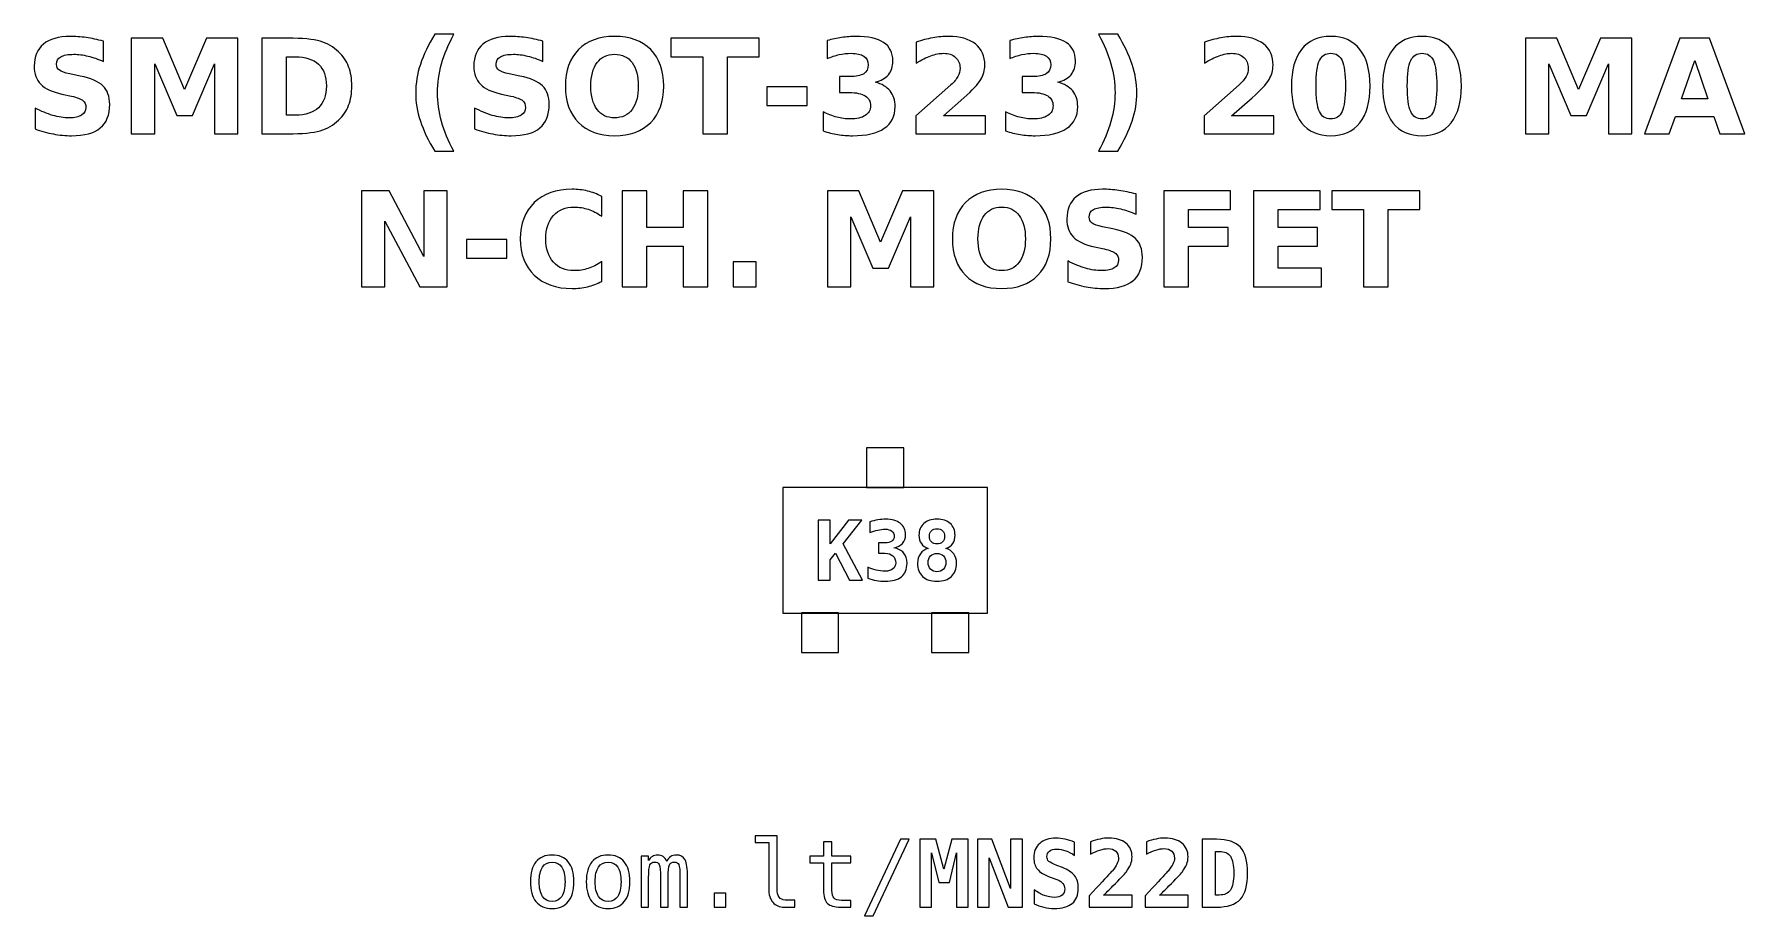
# Model space of a CAD drawing. Header units: centimetres. Extents: x -11.42 to -9.58, y -15.24 to -14.3.
import ezdxf

# ---------------------------------------------------------------- set-up
doc = ezdxf.new("R2010")
doc.units = ezdxf.units.CM
doc.header["$MEASUREMENT"] = 0
doc.layers.add('Layer 1', color=7, linetype='Continuous')

msp = doc.modelspace()

# ---------------------------------------------------------------- linework, layer by layer
at = {"layer": 'Layer 1', "color": 7, "lineweight": 9}
for points in [[(-10.52, -14.78255), (-10.48, -14.78255), (-10.48, -14.74005), (-10.52, -14.74005), (-10.52, -14.78255)], [(-10.61, -14.9175), (-10.39, -14.9175), (-10.39, -14.7825), (-10.61, -14.7825), (-10.61, -14.9175)], [(-10.59, -14.95995), (-10.55, -14.95995), (-10.55, -14.91745), (-10.59, -14.91745), (-10.59, -14.95995)], [(-10.45, -14.95995), (-10.41, -14.95995), (-10.41, -14.91745), (-10.45, -14.91745), (-10.45, -14.95995)]]:
    msp.add_lwpolyline(points, close=True, dxfattribs=at)
at = {"layer": 'Layer 1', "color": 250}
for points, knots in [([(-10.96386, -14.42107), (-10.96386, -14.42107), (-10.98432, -14.42107), (-10.98432, -14.42107), (-10.98432, -14.42107), (-10.99135, -14.40974), (-10.99655, -14.39894), (-10.99989, -14.38871), (-10.99989, -14.38871), (-11.00325, -14.3785), (-11.00492, -14.36837), (-11.00492, -14.3583), (-11.00492, -14.3583), (-11.00492, -14.34824), (-11.00323, -14.33805), (-10.99987, -14.32775), (-10.99987, -14.32775), (-10.99648, -14.31743), (-10.99131, -14.30666), (-10.98432, -14.29539), (-10.98432, -14.29539), (-10.98432, -14.29539), (-10.96386, -14.29539), (-10.96386, -14.29539), (-10.96386, -14.29539), (-10.96974, -14.30628), (-10.97414, -14.31693), (-10.97708, -14.32733), (-10.97708, -14.32733), (-10.98002, -14.33772), (-10.9815, -14.348), (-10.9815, -14.35816), (-10.9815, -14.35816), (-10.9815, -14.36832), (-10.98004, -14.3786), (-10.97713, -14.38904), (-10.97713, -14.38904), (-10.97421, -14.39946), (-10.96979, -14.41014), (-10.96386, -14.42107)], [0, 0, 0, 0, 0.1, 0.1, 0.1, 0.1, 0.2, 0.2, 0.2, 0.2, 0.3, 0.3, 0.3, 0.3, 0.4, 0.4, 0.4, 0.4, 0.5, 0.5, 0.5, 0.5, 0.6, 0.6, 0.6, 0.6, 0.7, 0.7, 0.7, 0.7, 0.8, 0.8, 0.8, 0.8, 0.9, 0.9, 0.9, 0.9, 1, 1, 1, 1]), ([(-10.2703, -14.42107), (-10.26442, -14.41014), (-10.26, -14.39946), (-10.25706, -14.38904), (-10.25706, -14.38904), (-10.25412, -14.3786), (-10.25266, -14.36832), (-10.25266, -14.35816), (-10.25266, -14.35816), (-10.25266, -14.348), (-10.25412, -14.33772), (-10.25706, -14.32733), (-10.25706, -14.32733), (-10.26, -14.31693), (-10.26442, -14.30628), (-10.2703, -14.29539), (-10.2703, -14.29539), (-10.2703, -14.29539), (-10.24984, -14.29539), (-10.24984, -14.29539), (-10.24984, -14.29539), (-10.24286, -14.30666), (-10.23768, -14.31743), (-10.23429, -14.32775), (-10.23429, -14.32775), (-10.23093, -14.33805), (-10.22924, -14.34824), (-10.22924, -14.3583), (-10.22924, -14.3583), (-10.22924, -14.36837), (-10.23091, -14.3785), (-10.23427, -14.38871), (-10.23427, -14.38871), (-10.23761, -14.39894), (-10.24281, -14.40974), (-10.24984, -14.42107), (-10.24984, -14.42107), (-10.24984, -14.42107), (-10.2703, -14.42107), (-10.2703, -14.42107)], [0, 0, 0, 0, 0.1, 0.1, 0.1, 0.1, 0.2, 0.2, 0.2, 0.2, 0.3, 0.3, 0.3, 0.3, 0.4, 0.4, 0.4, 0.4, 0.5, 0.5, 0.5, 0.5, 0.6, 0.6, 0.6, 0.6, 0.7, 0.7, 0.7, 0.7, 0.8, 0.8, 0.8, 0.8, 0.9, 0.9, 0.9, 0.9, 1, 1, 1, 1]), ([(-11.34081, -14.30285), (-11.34081, -14.30285), (-11.34081, -14.3246), (-11.34081, -14.3246), (-11.34081, -14.3246), (-11.34646, -14.32208), (-11.35198, -14.32018), (-11.35734, -14.31889), (-11.35734, -14.31889), (-11.36273, -14.31759), (-11.36781, -14.31696), (-11.37258, -14.31696), (-11.37258, -14.31696), (-11.37891, -14.31696), (-11.38361, -14.31783), (-11.38665, -14.31957), (-11.38665, -14.31957), (-11.38968, -14.32133), (-11.39119, -14.32404), (-11.39119, -14.32771), (-11.39119, -14.32771), (-11.39119, -14.33046), (-11.39018, -14.33262), (-11.38813, -14.33415), (-11.38813, -14.33415), (-11.38608, -14.33568), (-11.38237, -14.33702), (-11.37698, -14.33812), (-11.37698, -14.33812), (-11.37698, -14.33812), (-11.36569, -14.34038), (-11.36569, -14.34038), (-11.36569, -14.34038), (-11.35424, -14.34269), (-11.34613, -14.34617), (-11.34131, -14.35087), (-11.34131, -14.35087), (-11.33648, -14.35555), (-11.33406, -14.36221), (-11.33406, -14.37084), (-11.33406, -14.37084), (-11.33406, -14.3822), (-11.33742, -14.39064), (-11.34415, -14.39617), (-11.34415, -14.39617), (-11.35088, -14.40169), (-11.36115, -14.40447), (-11.37498, -14.40447), (-11.37498, -14.40447), (-11.38152, -14.40447), (-11.38806, -14.40386), (-11.39462, -14.40261), (-11.39462, -14.40261), (-11.40118, -14.40136), (-11.40777, -14.39953), (-11.41433, -14.39711), (-11.41433, -14.39711), (-11.41433, -14.39711), (-11.41433, -14.37472), (-11.41433, -14.37472), (-11.41433, -14.37472), (-11.40777, -14.3782), (-11.40142, -14.38083), (-11.39528, -14.3826), (-11.39528, -14.3826), (-11.38914, -14.38436), (-11.38324, -14.38525), (-11.37755, -14.38525), (-11.37755, -14.38525), (-11.37176, -14.38525), (-11.36732, -14.38429), (-11.36424, -14.38236), (-11.36424, -14.38236), (-11.36115, -14.38043), (-11.35963, -14.37768), (-11.35963, -14.37408), (-11.35963, -14.37408), (-11.35963, -14.37088), (-11.36066, -14.36839), (-11.36275, -14.36665), (-11.36275, -14.36665), (-11.36485, -14.36491), (-11.36901, -14.36334), (-11.37527, -14.36197), (-11.37527, -14.36197), (-11.37527, -14.36197), (-11.38554, -14.35969), (-11.38554, -14.35969), (-11.38554, -14.35969), (-11.39582, -14.35748), (-11.40335, -14.35398), (-11.4081, -14.34915), (-11.4081, -14.34915), (-11.41285, -14.34433), (-11.41522, -14.33782), (-11.41522, -14.32966), (-11.41522, -14.32966), (-11.41522, -14.3194), (-11.41191, -14.31152), (-11.4053, -14.30602), (-11.4053, -14.30602), (-11.39869, -14.30049), (-11.38919, -14.29774), (-11.37677, -14.29774), (-11.37677, -14.29774), (-11.37113, -14.29774), (-11.36532, -14.29817), (-11.35934, -14.29901), (-11.35934, -14.29901), (-11.35337, -14.29986), (-11.34719, -14.30113), (-11.34081, -14.30285)], [0, 0, 0, 0, 0.0357143, 0.0357143, 0.0357143, 0.0357143, 0.0714286, 0.0714286, 0.0714286, 0.0714286, 0.1071429, 0.1071429, 0.1071429, 0.1071429, 0.1428571, 0.1428571, 0.1428571, 0.1428571, 0.1785714, 0.1785714, 0.1785714, 0.1785714, 0.2142857, 0.2142857, 0.2142857, 0.2142857, 0.25, 0.25, 0.25, 0.25, 0.2857143, 0.2857143, 0.2857143, 0.2857143, 0.3214286, 0.3214286, 0.3214286, 0.3214286, 0.3571429, 0.3571429, 0.3571429, 0.3571429, 0.3928571, 0.3928571, 0.3928571, 0.3928571, 0.4285714, 0.4285714, 0.4285714, 0.4285714, 0.4642857, 0.4642857, 0.4642857, 0.4642857, 0.5, 0.5, 0.5, 0.5, 0.5357143, 0.5357143, 0.5357143, 0.5357143, 0.5714286, 0.5714286, 0.5714286, 0.5714286, 0.6071429, 0.6071429, 0.6071429, 0.6071429, 0.6428571, 0.6428571, 0.6428571, 0.6428571, 0.6785714, 0.6785714, 0.6785714, 0.6785714, 0.7142857, 0.7142857, 0.7142857, 0.7142857, 0.75, 0.75, 0.75, 0.75, 0.7857143, 0.7857143, 0.7857143, 0.7857143, 0.8214286, 0.8214286, 0.8214286, 0.8214286, 0.8571429, 0.8571429, 0.8571429, 0.8571429, 0.8928571, 0.8928571, 0.8928571, 0.8928571, 0.9285714, 0.9285714, 0.9285714, 0.9285714, 0.9642857, 0.9642857, 0.9642857, 0.9642857, 1, 1, 1, 1]), ([(-11.31078, -14.2996), (-11.31078, -14.2996), (-11.27703, -14.2996), (-11.27703, -14.2996), (-11.27703, -14.2996), (-11.27703, -14.2996), (-11.25358, -14.35466), (-11.25358, -14.35466), (-11.25358, -14.35466), (-11.25358, -14.35466), (-11.23002, -14.2996), (-11.23002, -14.2996), (-11.23002, -14.2996), (-11.23002, -14.2996), (-11.19634, -14.2996), (-11.19634, -14.2996), (-11.19634, -14.2996), (-11.19634, -14.2996), (-11.19634, -14.40247), (-11.19634, -14.40247), (-11.19634, -14.40247), (-11.19634, -14.40247), (-11.22141, -14.40247), (-11.22141, -14.40247), (-11.22141, -14.40247), (-11.22141, -14.40247), (-11.22141, -14.32723), (-11.22141, -14.32723), (-11.22141, -14.32723), (-11.22141, -14.32723), (-11.24512, -14.38269), (-11.24512, -14.38269), (-11.24512, -14.38269), (-11.24512, -14.38269), (-11.26193, -14.38269), (-11.26193, -14.38269), (-11.26193, -14.38269), (-11.26193, -14.38269), (-11.28564, -14.32723), (-11.28564, -14.32723), (-11.28564, -14.32723), (-11.28564, -14.32723), (-11.28564, -14.40247), (-11.28564, -14.40247), (-11.28564, -14.40247), (-11.28564, -14.40247), (-11.31078, -14.40247), (-11.31078, -14.40247), (-11.31078, -14.40247), (-11.31078, -14.40247), (-11.31078, -14.2996), (-11.31078, -14.2996)], [0, 0, 0, 0, 0.0769231, 0.0769231, 0.0769231, 0.0769231, 0.1538462, 0.1538462, 0.1538462, 0.1538462, 0.2307692, 0.2307692, 0.2307692, 0.2307692, 0.3076923, 0.3076923, 0.3076923, 0.3076923, 0.3846154, 0.3846154, 0.3846154, 0.3846154, 0.4615385, 0.4615385, 0.4615385, 0.4615385, 0.5384615, 0.5384615, 0.5384615, 0.5384615, 0.6153846, 0.6153846, 0.6153846, 0.6153846, 0.6923077, 0.6923077, 0.6923077, 0.6923077, 0.7692308, 0.7692308, 0.7692308, 0.7692308, 0.8461538, 0.8461538, 0.8461538, 0.8461538, 0.9230769, 0.9230769, 0.9230769, 0.9230769, 1, 1, 1, 1]), ([(-11.17035, -14.2996), (-11.17035, -14.2996), (-11.14236, -14.2996), (-11.14236, -14.2996), (-11.14236, -14.2996), (-11.12675, -14.2996), (-11.11513, -14.30071), (-11.10749, -14.30294), (-11.10749, -14.30294), (-11.09984, -14.30517), (-11.09328, -14.30894), (-11.0878, -14.31428), (-11.0878, -14.31428), (-11.08298, -14.31891), (-11.07941, -14.32427), (-11.07705, -14.33034), (-11.07705, -14.33034), (-11.07473, -14.33638), (-11.07355, -14.34325), (-11.07355, -14.35094), (-11.07355, -14.35094), (-11.07355, -14.3587), (-11.07473, -14.36562), (-11.07705, -14.37171), (-11.07705, -14.37171), (-11.07941, -14.3778), (-11.08298, -14.38316), (-11.0878, -14.38779), (-11.0878, -14.38779), (-11.09333, -14.39313), (-11.09994, -14.3969), (-11.10765, -14.39913), (-11.10765, -14.39913), (-11.11537, -14.40136), (-11.12694, -14.40247), (-11.14236, -14.40247), (-11.14236, -14.40247), (-11.14236, -14.40247), (-11.17035, -14.40247), (-11.17035, -14.40247), (-11.17035, -14.40247), (-11.17035, -14.40247), (-11.17035, -14.2996), (-11.17035, -14.2996)], [0, 0, 0, 0, 0.0909091, 0.0909091, 0.0909091, 0.0909091, 0.1818182, 0.1818182, 0.1818182, 0.1818182, 0.2727273, 0.2727273, 0.2727273, 0.2727273, 0.3636364, 0.3636364, 0.3636364, 0.3636364, 0.4545455, 0.4545455, 0.4545455, 0.4545455, 0.5454545, 0.5454545, 0.5454545, 0.5454545, 0.6363636, 0.6363636, 0.6363636, 0.6363636, 0.7272727, 0.7272727, 0.7272727, 0.7272727, 0.8181818, 0.8181818, 0.8181818, 0.8181818, 0.9090909, 0.9090909, 0.9090909, 0.9090909, 1, 1, 1, 1]), ([(-10.86802, -14.30285), (-10.86802, -14.30285), (-10.86802, -14.3246), (-10.86802, -14.3246), (-10.86802, -14.3246), (-10.87367, -14.32208), (-10.87919, -14.32018), (-10.88455, -14.31889), (-10.88455, -14.31889), (-10.88994, -14.31759), (-10.89502, -14.31696), (-10.89979, -14.31696), (-10.89979, -14.31696), (-10.90612, -14.31696), (-10.91082, -14.31783), (-10.91386, -14.31957), (-10.91386, -14.31957), (-10.91689, -14.32133), (-10.9184, -14.32404), (-10.9184, -14.32771), (-10.9184, -14.32771), (-10.9184, -14.33046), (-10.91739, -14.33262), (-10.91534, -14.33415), (-10.91534, -14.33415), (-10.91329, -14.33568), (-10.90958, -14.33702), (-10.90419, -14.33812), (-10.90419, -14.33812), (-10.90419, -14.33812), (-10.8929, -14.34038), (-10.8929, -14.34038), (-10.8929, -14.34038), (-10.88145, -14.34269), (-10.87334, -14.34617), (-10.86852, -14.35087), (-10.86852, -14.35087), (-10.86369, -14.35555), (-10.86127, -14.36221), (-10.86127, -14.37084), (-10.86127, -14.37084), (-10.86127, -14.3822), (-10.86463, -14.39064), (-10.87136, -14.39617), (-10.87136, -14.39617), (-10.87809, -14.40169), (-10.88836, -14.40447), (-10.90219, -14.40447), (-10.90219, -14.40447), (-10.90873, -14.40447), (-10.91527, -14.40386), (-10.92183, -14.40261), (-10.92183, -14.40261), (-10.92839, -14.40136), (-10.93498, -14.39953), (-10.94154, -14.39711), (-10.94154, -14.39711), (-10.94154, -14.39711), (-10.94154, -14.37472), (-10.94154, -14.37472), (-10.94154, -14.37472), (-10.93498, -14.3782), (-10.92863, -14.38083), (-10.92249, -14.3826), (-10.92249, -14.3826), (-10.91635, -14.38436), (-10.91045, -14.38525), (-10.90476, -14.38525), (-10.90476, -14.38525), (-10.89897, -14.38525), (-10.89453, -14.38429), (-10.89145, -14.38236), (-10.89145, -14.38236), (-10.88836, -14.38043), (-10.88684, -14.37768), (-10.88684, -14.37408), (-10.88684, -14.37408), (-10.88684, -14.37088), (-10.88787, -14.36839), (-10.88996, -14.36665), (-10.88996, -14.36665), (-10.89206, -14.36491), (-10.89622, -14.36334), (-10.90248, -14.36197), (-10.90248, -14.36197), (-10.90248, -14.36197), (-10.91275, -14.35969), (-10.91275, -14.35969), (-10.91275, -14.35969), (-10.92303, -14.35748), (-10.93056, -14.35398), (-10.93531, -14.34915), (-10.93531, -14.34915), (-10.94006, -14.34433), (-10.94243, -14.33782), (-10.94243, -14.32966), (-10.94243, -14.32966), (-10.94243, -14.3194), (-10.93912, -14.31152), (-10.93251, -14.30602), (-10.93251, -14.30602), (-10.9259, -14.30049), (-10.9164, -14.29774), (-10.90398, -14.29774), (-10.90398, -14.29774), (-10.89834, -14.29774), (-10.89253, -14.29817), (-10.88655, -14.29901), (-10.88655, -14.29901), (-10.88058, -14.29986), (-10.8744, -14.30113), (-10.86802, -14.30285)], [0, 0, 0, 0, 0.0357143, 0.0357143, 0.0357143, 0.0357143, 0.0714286, 0.0714286, 0.0714286, 0.0714286, 0.1071429, 0.1071429, 0.1071429, 0.1071429, 0.1428571, 0.1428571, 0.1428571, 0.1428571, 0.1785714, 0.1785714, 0.1785714, 0.1785714, 0.2142857, 0.2142857, 0.2142857, 0.2142857, 0.25, 0.25, 0.25, 0.25, 0.2857143, 0.2857143, 0.2857143, 0.2857143, 0.3214286, 0.3214286, 0.3214286, 0.3214286, 0.3571429, 0.3571429, 0.3571429, 0.3571429, 0.3928571, 0.3928571, 0.3928571, 0.3928571, 0.4285714, 0.4285714, 0.4285714, 0.4285714, 0.4642857, 0.4642857, 0.4642857, 0.4642857, 0.5, 0.5, 0.5, 0.5, 0.5357143, 0.5357143, 0.5357143, 0.5357143, 0.5714286, 0.5714286, 0.5714286, 0.5714286, 0.6071429, 0.6071429, 0.6071429, 0.6071429, 0.6428571, 0.6428571, 0.6428571, 0.6428571, 0.6785714, 0.6785714, 0.6785714, 0.6785714, 0.7142857, 0.7142857, 0.7142857, 0.7142857, 0.75, 0.75, 0.75, 0.75, 0.7857143, 0.7857143, 0.7857143, 0.7857143, 0.8214286, 0.8214286, 0.8214286, 0.8214286, 0.8571429, 0.8571429, 0.8571429, 0.8571429, 0.8928571, 0.8928571, 0.8928571, 0.8928571, 0.9285714, 0.9285714, 0.9285714, 0.9285714, 0.9642857, 0.9642857, 0.9642857, 0.9642857, 1, 1, 1, 1]), ([(-10.791, -14.29774), (-10.77447, -14.29774), (-10.76151, -14.30247), (-10.75215, -14.31195), (-10.75215, -14.31195), (-10.74277, -14.3214), (-10.73809, -14.33445), (-10.73809, -14.35113), (-10.73809, -14.35113), (-10.73809, -14.36776), (-10.74277, -14.38081), (-10.75215, -14.39026), (-10.75215, -14.39026), (-10.76151, -14.39974), (-10.77447, -14.40447), (-10.791, -14.40447), (-10.791, -14.40447), (-10.80749, -14.40447), (-10.82042, -14.39974), (-10.82983, -14.39026), (-10.82983, -14.39026), (-10.83921, -14.38081), (-10.84392, -14.36776), (-10.84392, -14.35113), (-10.84392, -14.35113), (-10.84392, -14.33445), (-10.83921, -14.3214), (-10.82983, -14.31195), (-10.82983, -14.31195), (-10.82042, -14.30247), (-10.80749, -14.29774), (-10.791, -14.29774)], [0, 0, 0, 0, 0.125, 0.125, 0.125, 0.125, 0.25, 0.25, 0.25, 0.25, 0.375, 0.375, 0.375, 0.375, 0.5, 0.5, 0.5, 0.5, 0.625, 0.625, 0.625, 0.625, 0.75, 0.75, 0.75, 0.75, 0.875, 0.875, 0.875, 0.875, 1, 1, 1, 1]), ([(-10.7303, -14.2996), (-10.7303, -14.2996), (-10.6355, -14.2996), (-10.6355, -14.2996), (-10.6355, -14.2996), (-10.6355, -14.2996), (-10.6355, -14.31966), (-10.6355, -14.31966), (-10.6355, -14.31966), (-10.6355, -14.31966), (-10.6696, -14.31966), (-10.6696, -14.31966), (-10.6696, -14.31966), (-10.6696, -14.31966), (-10.6696, -14.40247), (-10.6696, -14.40247), (-10.6696, -14.40247), (-10.6696, -14.40247), (-10.69613, -14.40247), (-10.69613, -14.40247), (-10.69613, -14.40247), (-10.69613, -14.40247), (-10.69613, -14.31966), (-10.69613, -14.31966), (-10.69613, -14.31966), (-10.69613, -14.31966), (-10.7303, -14.31966), (-10.7303, -14.31966), (-10.7303, -14.31966), (-10.7303, -14.31966), (-10.7303, -14.2996), (-10.7303, -14.2996)], [0, 0, 0, 0, 0.125, 0.125, 0.125, 0.125, 0.25, 0.25, 0.25, 0.25, 0.375, 0.375, 0.375, 0.375, 0.5, 0.5, 0.5, 0.5, 0.625, 0.625, 0.625, 0.625, 0.75, 0.75, 0.75, 0.75, 0.875, 0.875, 0.875, 0.875, 1, 1, 1, 1]), ([(-10.51043, -14.34699), (-10.50351, -14.34878), (-10.49822, -14.35191), (-10.49462, -14.35633), (-10.49462, -14.35633), (-10.49102, -14.36077), (-10.48921, -14.36639), (-10.48921, -14.37324), (-10.48921, -14.37324), (-10.48921, -14.38344), (-10.49312, -14.3912), (-10.50092, -14.39652), (-10.50092, -14.39652), (-10.50873, -14.40181), (-10.52012, -14.40447), (-10.5351, -14.40447), (-10.5351, -14.40447), (-10.54039, -14.40447), (-10.54568, -14.40405), (-10.551, -14.4032), (-10.551, -14.4032), (-10.55629, -14.40235), (-10.56153, -14.40106), (-10.56673, -14.39937), (-10.56673, -14.39937), (-10.56673, -14.39937), (-10.56673, -14.3789), (-10.56673, -14.3789), (-10.56673, -14.3789), (-10.56177, -14.38137), (-10.55685, -14.38326), (-10.55196, -14.38453), (-10.55196, -14.38453), (-10.54707, -14.38577), (-10.54225, -14.38641), (-10.53752, -14.38641), (-10.53752, -14.38641), (-10.53049, -14.38641), (-10.5251, -14.38518), (-10.52136, -14.38276), (-10.52136, -14.38276), (-10.51762, -14.38032), (-10.51574, -14.37684), (-10.51574, -14.37227), (-10.51574, -14.37227), (-10.51574, -14.36759), (-10.51767, -14.36404), (-10.5215, -14.36164), (-10.5215, -14.36164), (-10.52534, -14.35922), (-10.531, -14.35802), (-10.53848, -14.35802), (-10.53848, -14.35802), (-10.53848, -14.35802), (-10.54909, -14.35802), (-10.54909, -14.35802), (-10.54909, -14.35802), (-10.54909, -14.35802), (-10.54909, -14.34092), (-10.54909, -14.34092), (-10.54909, -14.34092), (-10.54909, -14.34092), (-10.53794, -14.34092), (-10.53794, -14.34092), (-10.53794, -14.34092), (-10.53126, -14.34092), (-10.52632, -14.33989), (-10.52306, -14.33779), (-10.52306, -14.33779), (-10.51979, -14.3357), (-10.51816, -14.33253), (-10.51816, -14.32827), (-10.51816, -14.32827), (-10.51816, -14.32432), (-10.51974, -14.32126), (-10.52291, -14.31912), (-10.52291, -14.31912), (-10.52609, -14.31696), (-10.53056, -14.31588), (-10.53634, -14.31588), (-10.53634, -14.31588), (-10.54062, -14.31588), (-10.54493, -14.31635), (-10.5493, -14.31731), (-10.5493, -14.31731), (-10.55365, -14.31827), (-10.55798, -14.31971), (-10.56231, -14.32159), (-10.56231, -14.32159), (-10.56231, -14.32159), (-10.56231, -14.30216), (-10.56231, -14.30216), (-10.56231, -14.30216), (-10.55706, -14.30068), (-10.55189, -14.29958), (-10.54674, -14.29885), (-10.54674, -14.29885), (-10.54159, -14.29812), (-10.53656, -14.29774), (-10.53159, -14.29774), (-10.53159, -14.29774), (-10.51823, -14.29774), (-10.50822, -14.29993), (-10.50158, -14.30433), (-10.50158, -14.30433), (-10.49495, -14.3087), (-10.49164, -14.31531), (-10.49164, -14.32413), (-10.49164, -14.32413), (-10.49164, -14.33013), (-10.49321, -14.33507), (-10.49639, -14.3389), (-10.49639, -14.3389), (-10.49956, -14.34273), (-10.50424, -14.34544), (-10.51043, -14.34699)], [0, 0, 0, 0, 0.0344828, 0.0344828, 0.0344828, 0.0344828, 0.0689655, 0.0689655, 0.0689655, 0.0689655, 0.1034483, 0.1034483, 0.1034483, 0.1034483, 0.137931, 0.137931, 0.137931, 0.137931, 0.1724138, 0.1724138, 0.1724138, 0.1724138, 0.2068966, 0.2068966, 0.2068966, 0.2068966, 0.2413793, 0.2413793, 0.2413793, 0.2413793, 0.2758621, 0.2758621, 0.2758621, 0.2758621, 0.3103448, 0.3103448, 0.3103448, 0.3103448, 0.3448276, 0.3448276, 0.3448276, 0.3448276, 0.3793103, 0.3793103, 0.3793103, 0.3793103, 0.4137931, 0.4137931, 0.4137931, 0.4137931, 0.4482759, 0.4482759, 0.4482759, 0.4482759, 0.4827586, 0.4827586, 0.4827586, 0.4827586, 0.5172414, 0.5172414, 0.5172414, 0.5172414, 0.5517241, 0.5517241, 0.5517241, 0.5517241, 0.5862069, 0.5862069, 0.5862069, 0.5862069, 0.6206897, 0.6206897, 0.6206897, 0.6206897, 0.6551724, 0.6551724, 0.6551724, 0.6551724, 0.6896552, 0.6896552, 0.6896552, 0.6896552, 0.7241379, 0.7241379, 0.7241379, 0.7241379, 0.7586207, 0.7586207, 0.7586207, 0.7586207, 0.7931034, 0.7931034, 0.7931034, 0.7931034, 0.8275862, 0.8275862, 0.8275862, 0.8275862, 0.862069, 0.862069, 0.862069, 0.862069, 0.8965517, 0.8965517, 0.8965517, 0.8965517, 0.9310345, 0.9310345, 0.9310345, 0.9310345, 0.9655172, 0.9655172, 0.9655172, 0.9655172, 1, 1, 1, 1]), ([(-10.43731, -14.38297), (-10.43731, -14.38297), (-10.39203, -14.38297), (-10.39203, -14.38297), (-10.39203, -14.38297), (-10.39203, -14.38297), (-10.39203, -14.40247), (-10.39203, -14.40247), (-10.39203, -14.40247), (-10.39203, -14.40247), (-10.4668, -14.40247), (-10.4668, -14.40247), (-10.4668, -14.40247), (-10.4668, -14.40247), (-10.4668, -14.38297), (-10.4668, -14.38297), (-10.4668, -14.38297), (-10.4668, -14.38297), (-10.42924, -14.34984), (-10.42924, -14.34984), (-10.42924, -14.34984), (-10.42588, -14.3468), (-10.42341, -14.34384), (-10.42181, -14.34095), (-10.42181, -14.34095), (-10.42019, -14.33805), (-10.41939, -14.33504), (-10.41939, -14.33191), (-10.41939, -14.33191), (-10.41939, -14.32709), (-10.42101, -14.32321), (-10.42425, -14.32027), (-10.42425, -14.32027), (-10.42748, -14.31733), (-10.43178, -14.31588), (-10.43717, -14.31588), (-10.43717, -14.31588), (-10.4413, -14.31588), (-10.44582, -14.31677), (-10.45074, -14.31853), (-10.45074, -14.31853), (-10.45565, -14.3203), (-10.46092, -14.32293), (-10.46652, -14.32641), (-10.46652, -14.32641), (-10.46652, -14.32641), (-10.46652, -14.30381), (-10.46652, -14.30381), (-10.46652, -14.30381), (-10.46054, -14.30184), (-10.45464, -14.30033), (-10.44881, -14.2993), (-10.44881, -14.2993), (-10.44297, -14.29826), (-10.43726, -14.29774), (-10.43164, -14.29774), (-10.43164, -14.29774), (-10.41934, -14.29774), (-10.40977, -14.30045), (-10.40295, -14.30588), (-10.40295, -14.30588), (-10.39613, -14.31129), (-10.39272, -14.31884), (-10.39272, -14.32855), (-10.39272, -14.32855), (-10.39272, -14.33415), (-10.39417, -14.33937), (-10.39707, -14.34422), (-10.39707, -14.34422), (-10.39996, -14.34906), (-10.40605, -14.35555), (-10.41532, -14.36369), (-10.41532, -14.36369), (-10.41532, -14.36369), (-10.43731, -14.38297), (-10.43731, -14.38297)], [0, 0, 0, 0, 0.0526316, 0.0526316, 0.0526316, 0.0526316, 0.1052632, 0.1052632, 0.1052632, 0.1052632, 0.1578947, 0.1578947, 0.1578947, 0.1578947, 0.2105263, 0.2105263, 0.2105263, 0.2105263, 0.2631579, 0.2631579, 0.2631579, 0.2631579, 0.3157895, 0.3157895, 0.3157895, 0.3157895, 0.3684211, 0.3684211, 0.3684211, 0.3684211, 0.4210526, 0.4210526, 0.4210526, 0.4210526, 0.4736842, 0.4736842, 0.4736842, 0.4736842, 0.5263158, 0.5263158, 0.5263158, 0.5263158, 0.5789474, 0.5789474, 0.5789474, 0.5789474, 0.6315789, 0.6315789, 0.6315789, 0.6315789, 0.6842105, 0.6842105, 0.6842105, 0.6842105, 0.7368421, 0.7368421, 0.7368421, 0.7368421, 0.7894737, 0.7894737, 0.7894737, 0.7894737, 0.8421053, 0.8421053, 0.8421053, 0.8421053, 0.8947368, 0.8947368, 0.8947368, 0.8947368, 0.9473684, 0.9473684, 0.9473684, 0.9473684, 1, 1, 1, 1]), ([(-10.31405, -14.34699), (-10.30713, -14.34878), (-10.30184, -14.35191), (-10.29824, -14.35633), (-10.29824, -14.35633), (-10.29464, -14.36077), (-10.29283, -14.36639), (-10.29283, -14.37324), (-10.29283, -14.37324), (-10.29283, -14.38344), (-10.29674, -14.3912), (-10.30454, -14.39652), (-10.30454, -14.39652), (-10.31235, -14.40181), (-10.32374, -14.40447), (-10.33872, -14.40447), (-10.33872, -14.40447), (-10.34401, -14.40447), (-10.3493, -14.40405), (-10.35462, -14.4032), (-10.35462, -14.4032), (-10.35991, -14.40235), (-10.36515, -14.40106), (-10.37035, -14.39937), (-10.37035, -14.39937), (-10.37035, -14.39937), (-10.37035, -14.3789), (-10.37035, -14.3789), (-10.37035, -14.3789), (-10.36539, -14.38137), (-10.36047, -14.38326), (-10.35558, -14.38453), (-10.35558, -14.38453), (-10.35069, -14.38577), (-10.34587, -14.38641), (-10.34114, -14.38641), (-10.34114, -14.38641), (-10.33411, -14.38641), (-10.32872, -14.38518), (-10.32498, -14.38276), (-10.32498, -14.38276), (-10.32124, -14.38032), (-10.31936, -14.37684), (-10.31936, -14.37227), (-10.31936, -14.37227), (-10.31936, -14.36759), (-10.32129, -14.36404), (-10.32512, -14.36164), (-10.32512, -14.36164), (-10.32896, -14.35922), (-10.33462, -14.35802), (-10.3421, -14.35802), (-10.3421, -14.35802), (-10.3421, -14.35802), (-10.35271, -14.35802), (-10.35271, -14.35802), (-10.35271, -14.35802), (-10.35271, -14.35802), (-10.35271, -14.34092), (-10.35271, -14.34092), (-10.35271, -14.34092), (-10.35271, -14.34092), (-10.34156, -14.34092), (-10.34156, -14.34092), (-10.34156, -14.34092), (-10.33488, -14.34092), (-10.32994, -14.33989), (-10.32668, -14.33779), (-10.32668, -14.33779), (-10.32341, -14.3357), (-10.32178, -14.33253), (-10.32178, -14.32827), (-10.32178, -14.32827), (-10.32178, -14.32432), (-10.32336, -14.32126), (-10.32653, -14.31912), (-10.32653, -14.31912), (-10.32971, -14.31696), (-10.33418, -14.31588), (-10.33996, -14.31588), (-10.33996, -14.31588), (-10.34424, -14.31588), (-10.34855, -14.31635), (-10.35292, -14.31731), (-10.35292, -14.31731), (-10.35727, -14.31827), (-10.3616, -14.31971), (-10.36593, -14.32159), (-10.36593, -14.32159), (-10.36593, -14.32159), (-10.36593, -14.30216), (-10.36593, -14.30216), (-10.36593, -14.30216), (-10.36068, -14.30068), (-10.35551, -14.29958), (-10.35036, -14.29885), (-10.35036, -14.29885), (-10.34521, -14.29812), (-10.34018, -14.29774), (-10.33521, -14.29774), (-10.33521, -14.29774), (-10.32185, -14.29774), (-10.31184, -14.29993), (-10.3052, -14.30433), (-10.3052, -14.30433), (-10.29857, -14.3087), (-10.29526, -14.31531), (-10.29526, -14.32413), (-10.29526, -14.32413), (-10.29526, -14.33013), (-10.29683, -14.33507), (-10.30001, -14.3389), (-10.30001, -14.3389), (-10.30318, -14.34273), (-10.30786, -14.34544), (-10.31405, -14.34699)], [0, 0, 0, 0, 0.0344828, 0.0344828, 0.0344828, 0.0344828, 0.0689655, 0.0689655, 0.0689655, 0.0689655, 0.1034483, 0.1034483, 0.1034483, 0.1034483, 0.137931, 0.137931, 0.137931, 0.137931, 0.1724138, 0.1724138, 0.1724138, 0.1724138, 0.2068966, 0.2068966, 0.2068966, 0.2068966, 0.2413793, 0.2413793, 0.2413793, 0.2413793, 0.2758621, 0.2758621, 0.2758621, 0.2758621, 0.3103448, 0.3103448, 0.3103448, 0.3103448, 0.3448276, 0.3448276, 0.3448276, 0.3448276, 0.3793103, 0.3793103, 0.3793103, 0.3793103, 0.4137931, 0.4137931, 0.4137931, 0.4137931, 0.4482759, 0.4482759, 0.4482759, 0.4482759, 0.4827586, 0.4827586, 0.4827586, 0.4827586, 0.5172414, 0.5172414, 0.5172414, 0.5172414, 0.5517241, 0.5517241, 0.5517241, 0.5517241, 0.5862069, 0.5862069, 0.5862069, 0.5862069, 0.6206897, 0.6206897, 0.6206897, 0.6206897, 0.6551724, 0.6551724, 0.6551724, 0.6551724, 0.6896552, 0.6896552, 0.6896552, 0.6896552, 0.7241379, 0.7241379, 0.7241379, 0.7241379, 0.7586207, 0.7586207, 0.7586207, 0.7586207, 0.7931034, 0.7931034, 0.7931034, 0.7931034, 0.8275862, 0.8275862, 0.8275862, 0.8275862, 0.862069, 0.862069, 0.862069, 0.862069, 0.8965517, 0.8965517, 0.8965517, 0.8965517, 0.9310345, 0.9310345, 0.9310345, 0.9310345, 0.9655172, 0.9655172, 0.9655172, 0.9655172, 1, 1, 1, 1]), ([(-10.12731, -14.38297), (-10.12731, -14.38297), (-10.08203, -14.38297), (-10.08203, -14.38297), (-10.08203, -14.38297), (-10.08203, -14.38297), (-10.08203, -14.40247), (-10.08203, -14.40247), (-10.08203, -14.40247), (-10.08203, -14.40247), (-10.1568, -14.40247), (-10.1568, -14.40247), (-10.1568, -14.40247), (-10.1568, -14.40247), (-10.1568, -14.38297), (-10.1568, -14.38297), (-10.1568, -14.38297), (-10.1568, -14.38297), (-10.11924, -14.34984), (-10.11924, -14.34984), (-10.11924, -14.34984), (-10.11588, -14.3468), (-10.11341, -14.34384), (-10.11181, -14.34095), (-10.11181, -14.34095), (-10.11019, -14.33805), (-10.10939, -14.33504), (-10.10939, -14.33191), (-10.10939, -14.33191), (-10.10939, -14.32709), (-10.11101, -14.32321), (-10.11425, -14.32027), (-10.11425, -14.32027), (-10.11748, -14.31733), (-10.12178, -14.31588), (-10.12717, -14.31588), (-10.12717, -14.31588), (-10.1313, -14.31588), (-10.13582, -14.31677), (-10.14074, -14.31853), (-10.14074, -14.31853), (-10.14565, -14.3203), (-10.15092, -14.32293), (-10.15652, -14.32641), (-10.15652, -14.32641), (-10.15652, -14.32641), (-10.15652, -14.30381), (-10.15652, -14.30381), (-10.15652, -14.30381), (-10.15054, -14.30184), (-10.14464, -14.30033), (-10.13881, -14.2993), (-10.13881, -14.2993), (-10.13297, -14.29826), (-10.12726, -14.29774), (-10.12164, -14.29774), (-10.12164, -14.29774), (-10.10934, -14.29774), (-10.09977, -14.30045), (-10.09295, -14.30588), (-10.09295, -14.30588), (-10.08613, -14.31129), (-10.08272, -14.31884), (-10.08272, -14.32855), (-10.08272, -14.32855), (-10.08272, -14.33415), (-10.08417, -14.33937), (-10.08707, -14.34422), (-10.08707, -14.34422), (-10.08996, -14.34906), (-10.09605, -14.35555), (-10.10532, -14.36369), (-10.10532, -14.36369), (-10.10532, -14.36369), (-10.12731, -14.38297), (-10.12731, -14.38297)], [0, 0, 0, 0, 0.0526316, 0.0526316, 0.0526316, 0.0526316, 0.1052632, 0.1052632, 0.1052632, 0.1052632, 0.1578947, 0.1578947, 0.1578947, 0.1578947, 0.2105263, 0.2105263, 0.2105263, 0.2105263, 0.2631579, 0.2631579, 0.2631579, 0.2631579, 0.3157895, 0.3157895, 0.3157895, 0.3157895, 0.3684211, 0.3684211, 0.3684211, 0.3684211, 0.4210526, 0.4210526, 0.4210526, 0.4210526, 0.4736842, 0.4736842, 0.4736842, 0.4736842, 0.5263158, 0.5263158, 0.5263158, 0.5263158, 0.5789474, 0.5789474, 0.5789474, 0.5789474, 0.6315789, 0.6315789, 0.6315789, 0.6315789, 0.6842105, 0.6842105, 0.6842105, 0.6842105, 0.7368421, 0.7368421, 0.7368421, 0.7368421, 0.7894737, 0.7894737, 0.7894737, 0.7894737, 0.8421053, 0.8421053, 0.8421053, 0.8421053, 0.8947368, 0.8947368, 0.8947368, 0.8947368, 0.9473684, 0.9473684, 0.9473684, 0.9473684, 1, 1, 1, 1]), ([(-9.97834, -14.35113), (-9.97834, -14.36818), (-9.98201, -14.38133), (-9.98937, -14.39059), (-9.98937, -14.39059), (-9.99671, -14.39984), (-10.00715, -14.40447), (-10.02065, -14.40447), (-10.02065, -14.40447), (-10.0342, -14.40447), (-10.04466, -14.39984), (-10.052, -14.39059), (-10.052, -14.39059), (-10.05936, -14.38133), (-10.06303, -14.36818), (-10.06303, -14.35113), (-10.06303, -14.35113), (-10.06303, -14.33406), (-10.05936, -14.32088), (-10.052, -14.31162), (-10.052, -14.31162), (-10.04466, -14.30238), (-10.0342, -14.29774), (-10.02065, -14.29774), (-10.02065, -14.29774), (-10.00715, -14.29774), (-9.99671, -14.30238), (-9.98937, -14.31162), (-9.98937, -14.31162), (-9.98201, -14.32088), (-9.97834, -14.33406), (-9.97834, -14.35113)], [0, 0, 0, 0, 0.125, 0.125, 0.125, 0.125, 0.25, 0.25, 0.25, 0.25, 0.375, 0.375, 0.375, 0.375, 0.5, 0.5, 0.5, 0.5, 0.625, 0.625, 0.625, 0.625, 0.75, 0.75, 0.75, 0.75, 0.875, 0.875, 0.875, 0.875, 1, 1, 1, 1]), ([(-9.88015, -14.35113), (-9.88015, -14.36818), (-9.88382, -14.38133), (-9.89118, -14.39059), (-9.89118, -14.39059), (-9.89852, -14.39984), (-9.90896, -14.40447), (-9.92246, -14.40447), (-9.92246, -14.40447), (-9.93601, -14.40447), (-9.94647, -14.39984), (-9.95381, -14.39059), (-9.95381, -14.39059), (-9.96117, -14.38133), (-9.96484, -14.36818), (-9.96484, -14.35113), (-9.96484, -14.35113), (-9.96484, -14.33406), (-9.96117, -14.32088), (-9.95381, -14.31162), (-9.95381, -14.31162), (-9.94647, -14.30238), (-9.93601, -14.29774), (-9.92246, -14.29774), (-9.92246, -14.29774), (-9.90896, -14.29774), (-9.89852, -14.30238), (-9.89118, -14.31162), (-9.89118, -14.31162), (-9.88382, -14.32088), (-9.88015, -14.33406), (-9.88015, -14.35113)], [0, 0, 0, 0, 0.125, 0.125, 0.125, 0.125, 0.25, 0.25, 0.25, 0.25, 0.375, 0.375, 0.375, 0.375, 0.5, 0.5, 0.5, 0.5, 0.625, 0.625, 0.625, 0.625, 0.75, 0.75, 0.75, 0.75, 0.875, 0.875, 0.875, 0.875, 1, 1, 1, 1]), ([(-9.81131, -14.2996), (-9.81131, -14.2996), (-9.77756, -14.2996), (-9.77756, -14.2996), (-9.77756, -14.2996), (-9.77756, -14.2996), (-9.75411, -14.35466), (-9.75411, -14.35466), (-9.75411, -14.35466), (-9.75411, -14.35466), (-9.73055, -14.2996), (-9.73055, -14.2996), (-9.73055, -14.2996), (-9.73055, -14.2996), (-9.69687, -14.2996), (-9.69687, -14.2996), (-9.69687, -14.2996), (-9.69687, -14.2996), (-9.69687, -14.40247), (-9.69687, -14.40247), (-9.69687, -14.40247), (-9.69687, -14.40247), (-9.72194, -14.40247), (-9.72194, -14.40247), (-9.72194, -14.40247), (-9.72194, -14.40247), (-9.72194, -14.32723), (-9.72194, -14.32723), (-9.72194, -14.32723), (-9.72194, -14.32723), (-9.74565, -14.38269), (-9.74565, -14.38269), (-9.74565, -14.38269), (-9.74565, -14.38269), (-9.76246, -14.38269), (-9.76246, -14.38269), (-9.76246, -14.38269), (-9.76246, -14.38269), (-9.78617, -14.32723), (-9.78617, -14.32723), (-9.78617, -14.32723), (-9.78617, -14.32723), (-9.78617, -14.40247), (-9.78617, -14.40247), (-9.78617, -14.40247), (-9.78617, -14.40247), (-9.81131, -14.40247), (-9.81131, -14.40247), (-9.81131, -14.40247), (-9.81131, -14.40247), (-9.81131, -14.2996), (-9.81131, -14.2996)], [0, 0, 0, 0, 0.0769231, 0.0769231, 0.0769231, 0.0769231, 0.1538462, 0.1538462, 0.1538462, 0.1538462, 0.2307692, 0.2307692, 0.2307692, 0.2307692, 0.3076923, 0.3076923, 0.3076923, 0.3076923, 0.3846154, 0.3846154, 0.3846154, 0.3846154, 0.4615385, 0.4615385, 0.4615385, 0.4615385, 0.5384615, 0.5384615, 0.5384615, 0.5384615, 0.6153846, 0.6153846, 0.6153846, 0.6153846, 0.6923077, 0.6923077, 0.6923077, 0.6923077, 0.7692308, 0.7692308, 0.7692308, 0.7692308, 0.8461538, 0.8461538, 0.8461538, 0.8461538, 0.9230769, 0.9230769, 0.9230769, 0.9230769, 1, 1, 1, 1]), ([(-9.60846, -14.38375), (-9.60846, -14.38375), (-9.64995, -14.38375), (-9.64995, -14.38375), (-9.64995, -14.38375), (-9.64995, -14.38375), (-9.65649, -14.40247), (-9.65649, -14.40247), (-9.65649, -14.40247), (-9.65649, -14.40247), (-9.68316, -14.40247), (-9.68316, -14.40247), (-9.68316, -14.40247), (-9.68316, -14.40247), (-9.64506, -14.2996), (-9.64506, -14.2996), (-9.64506, -14.2996), (-9.64506, -14.2996), (-9.61343, -14.2996), (-9.61343, -14.2996), (-9.61343, -14.2996), (-9.61343, -14.2996), (-9.57533, -14.40247), (-9.57533, -14.40247), (-9.57533, -14.40247), (-9.57533, -14.40247), (-9.602, -14.40247), (-9.602, -14.40247), (-9.602, -14.40247), (-9.602, -14.40247), (-9.60846, -14.38375), (-9.60846, -14.38375)], [0, 0, 0, 0, 0.125, 0.125, 0.125, 0.125, 0.25, 0.25, 0.25, 0.25, 0.375, 0.375, 0.375, 0.375, 0.5, 0.5, 0.5, 0.5, 0.625, 0.625, 0.625, 0.625, 0.75, 0.75, 0.75, 0.75, 0.875, 0.875, 0.875, 0.875, 1, 1, 1, 1]), ([(-11.14382, -14.31966), (-11.14382, -14.31966), (-11.14382, -14.38241), (-11.14382, -14.38241), (-11.14382, -14.38241), (-11.14382, -14.38241), (-11.13432, -14.38241), (-11.13432, -14.38241), (-11.13432, -14.38241), (-11.12348, -14.38241), (-11.1152, -14.37973), (-11.10949, -14.37434), (-11.10949, -14.37434), (-11.10377, -14.36898), (-11.1009, -14.36117), (-11.1009, -14.35094), (-11.1009, -14.35094), (-11.1009, -14.34073), (-11.10375, -14.33297), (-11.10944, -14.32766), (-11.10944, -14.32766), (-11.11513, -14.32232), (-11.12343, -14.31966), (-11.13432, -14.31966), (-11.13432, -14.31966), (-11.13432, -14.31966), (-11.14382, -14.31966), (-11.14382, -14.31966)], [0, 0, 0, 0, 0.1428571, 0.1428571, 0.1428571, 0.1428571, 0.2857143, 0.2857143, 0.2857143, 0.2857143, 0.4285714, 0.4285714, 0.4285714, 0.4285714, 0.5714286, 0.5714286, 0.5714286, 0.5714286, 0.7142857, 0.7142857, 0.7142857, 0.7142857, 0.8571429, 0.8571429, 0.8571429, 0.8571429, 1, 1, 1, 1]), ([(-10.791, -14.31696), (-10.79909, -14.31696), (-10.80535, -14.31994), (-10.80982, -14.32592), (-10.80982, -14.32592), (-10.81426, -14.33189), (-10.8165, -14.34029), (-10.8165, -14.35113), (-10.8165, -14.35113), (-10.8165, -14.36195), (-10.81426, -14.37032), (-10.80982, -14.37629), (-10.80982, -14.37629), (-10.80535, -14.38227), (-10.79909, -14.38525), (-10.791, -14.38525), (-10.791, -14.38525), (-10.78286, -14.38525), (-10.77659, -14.38227), (-10.77212, -14.37629), (-10.77212, -14.37629), (-10.76767, -14.37032), (-10.76544, -14.36195), (-10.76544, -14.35113), (-10.76544, -14.35113), (-10.76544, -14.34029), (-10.76767, -14.33189), (-10.77212, -14.32592), (-10.77212, -14.32592), (-10.77659, -14.31994), (-10.78286, -14.31696), (-10.791, -14.31696)], [0, 0, 0, 0, 0.125, 0.125, 0.125, 0.125, 0.25, 0.25, 0.25, 0.25, 0.375, 0.375, 0.375, 0.375, 0.5, 0.5, 0.5, 0.5, 0.625, 0.625, 0.625, 0.625, 0.75, 0.75, 0.75, 0.75, 0.875, 0.875, 0.875, 0.875, 1, 1, 1, 1]), ([(-10.00487, -14.35094), (-10.00487, -14.33808), (-10.00607, -14.32902), (-10.00849, -14.32375), (-10.00849, -14.32375), (-10.01089, -14.31851), (-10.01496, -14.31588), (-10.02065, -14.31588), (-10.02065, -14.31588), (-10.02634, -14.31588), (-10.03041, -14.31851), (-10.03286, -14.32375), (-10.03286, -14.32375), (-10.03528, -14.32902), (-10.0365, -14.33808), (-10.0365, -14.35094), (-10.0365, -14.35094), (-10.0365, -14.36392), (-10.03528, -14.3731), (-10.03286, -14.37841), (-10.03286, -14.37841), (-10.03041, -14.38375), (-10.02634, -14.38641), (-10.02065, -14.38641), (-10.02065, -14.38641), (-10.01501, -14.38641), (-10.01096, -14.38375), (-10.00851, -14.37841), (-10.00851, -14.37841), (-10.00609, -14.3731), (-10.00487, -14.36392), (-10.00487, -14.35094)], [0, 0, 0, 0, 0.125, 0.125, 0.125, 0.125, 0.25, 0.25, 0.25, 0.25, 0.375, 0.375, 0.375, 0.375, 0.5, 0.5, 0.5, 0.5, 0.625, 0.625, 0.625, 0.625, 0.75, 0.75, 0.75, 0.75, 0.875, 0.875, 0.875, 0.875, 1, 1, 1, 1]), ([(-9.90668, -14.35094), (-9.90668, -14.33808), (-9.90788, -14.32902), (-9.9103, -14.32375), (-9.9103, -14.32375), (-9.9127, -14.31851), (-9.91677, -14.31588), (-9.92246, -14.31588), (-9.92246, -14.31588), (-9.92815, -14.31588), (-9.93222, -14.31851), (-9.93467, -14.32375), (-9.93467, -14.32375), (-9.93709, -14.32902), (-9.93831, -14.33808), (-9.93831, -14.35094), (-9.93831, -14.35094), (-9.93831, -14.36392), (-9.93709, -14.3731), (-9.93467, -14.37841), (-9.93467, -14.37841), (-9.93222, -14.38375), (-9.92815, -14.38641), (-9.92246, -14.38641), (-9.92246, -14.38641), (-9.91682, -14.38641), (-9.91277, -14.38375), (-9.91032, -14.37841), (-9.91032, -14.37841), (-9.9079, -14.3731), (-9.90668, -14.36392), (-9.90668, -14.35094)], [0, 0, 0, 0, 0.125, 0.125, 0.125, 0.125, 0.25, 0.25, 0.25, 0.25, 0.375, 0.375, 0.375, 0.375, 0.5, 0.5, 0.5, 0.5, 0.625, 0.625, 0.625, 0.625, 0.75, 0.75, 0.75, 0.75, 0.875, 0.875, 0.875, 0.875, 1, 1, 1, 1]), ([(-9.64334, -14.36465), (-9.64334, -14.36465), (-9.61514, -14.36465), (-9.61514, -14.36465), (-9.61514, -14.36465), (-9.61514, -14.36465), (-9.62921, -14.32373), (-9.62921, -14.32373), (-9.62921, -14.32373), (-9.62921, -14.32373), (-9.64334, -14.36465), (-9.64334, -14.36465)], [0, 0, 0, 0, 0.3333333, 0.3333333, 0.3333333, 0.3333333, 0.6666667, 0.6666667, 0.6666667, 0.6666667, 1, 1, 1, 1]), ([(-10.62708, -14.35184), (-10.62708, -14.35184), (-10.5838, -14.35184), (-10.5838, -14.35184), (-10.5838, -14.35184), (-10.5838, -14.35184), (-10.5838, -14.3719), (-10.5838, -14.3719), (-10.5838, -14.3719), (-10.5838, -14.3719), (-10.62708, -14.3719), (-10.62708, -14.3719), (-10.62708, -14.3719), (-10.62708, -14.3719), (-10.62708, -14.35184), (-10.62708, -14.35184)], [0, 0, 0, 0, 0.25, 0.25, 0.25, 0.25, 0.5, 0.5, 0.5, 0.5, 0.75, 0.75, 0.75, 0.75, 1, 1, 1, 1]), ([(-11.06308, -14.46385), (-11.06308, -14.46385), (-11.03345, -14.46385), (-11.03345, -14.46385), (-11.03345, -14.46385), (-11.03345, -14.46385), (-10.99603, -14.53441), (-10.99603, -14.53441), (-10.99603, -14.53441), (-10.99603, -14.53441), (-10.99603, -14.46385), (-10.99603, -14.46385), (-10.99603, -14.46385), (-10.99603, -14.46385), (-10.97089, -14.46385), (-10.97089, -14.46385), (-10.97089, -14.46385), (-10.97089, -14.46385), (-10.97089, -14.56672), (-10.97089, -14.56672), (-10.97089, -14.56672), (-10.97089, -14.56672), (-11.00052, -14.56672), (-11.00052, -14.56672), (-11.00052, -14.56672), (-11.00052, -14.56672), (-11.03794, -14.49616), (-11.03794, -14.49616), (-11.03794, -14.49616), (-11.03794, -14.49616), (-11.03794, -14.56672), (-11.03794, -14.56672), (-11.03794, -14.56672), (-11.03794, -14.56672), (-11.06308, -14.56672), (-11.06308, -14.56672), (-11.06308, -14.56672), (-11.06308, -14.56672), (-11.06308, -14.46385), (-11.06308, -14.46385)], [0, 0, 0, 0, 0.1, 0.1, 0.1, 0.1, 0.2, 0.2, 0.2, 0.2, 0.3, 0.3, 0.3, 0.3, 0.4, 0.4, 0.4, 0.4, 0.5, 0.5, 0.5, 0.5, 0.6, 0.6, 0.6, 0.6, 0.7, 0.7, 0.7, 0.7, 0.8, 0.8, 0.8, 0.8, 0.9, 0.9, 0.9, 0.9, 1, 1, 1, 1]), ([(-10.80485, -14.56108), (-10.80971, -14.56359), (-10.81479, -14.5655), (-10.82009, -14.56679), (-10.82009, -14.56679), (-10.82535, -14.56808), (-10.83088, -14.56872), (-10.83662, -14.56872), (-10.83662, -14.56872), (-10.85374, -14.56872), (-10.86731, -14.56392), (-10.87733, -14.55435), (-10.87733, -14.55435), (-10.88735, -14.54478), (-10.89236, -14.5318), (-10.89236, -14.51538), (-10.89236, -14.51538), (-10.89236, -14.49894), (-10.88735, -14.48593), (-10.87733, -14.47636), (-10.87733, -14.47636), (-10.86731, -14.46679), (-10.85374, -14.46199), (-10.83662, -14.46199), (-10.83662, -14.46199), (-10.83088, -14.46199), (-10.82535, -14.46263), (-10.82009, -14.46392), (-10.82009, -14.46392), (-10.81479, -14.46521), (-10.80971, -14.46712), (-10.80485, -14.46964), (-10.80485, -14.46964), (-10.80485, -14.46964), (-10.80485, -14.49092), (-10.80485, -14.49092), (-10.80485, -14.49092), (-10.80976, -14.48756), (-10.81461, -14.48511), (-10.81938, -14.48356), (-10.81938, -14.48356), (-10.82415, -14.48198), (-10.82919, -14.48121), (-10.83448, -14.48121), (-10.83448, -14.48121), (-10.84393, -14.48121), (-10.85139, -14.48424), (-10.8568, -14.49031), (-10.8568, -14.49031), (-10.86223, -14.49638), (-10.86494, -14.50473), (-10.86494, -14.51538), (-10.86494, -14.51538), (-10.86494, -14.52601), (-10.86223, -14.53434), (-10.8568, -14.5404), (-10.8568, -14.5404), (-10.85139, -14.54647), (-10.84393, -14.5495), (-10.83448, -14.5495), (-10.83448, -14.5495), (-10.82919, -14.5495), (-10.82415, -14.54873), (-10.81938, -14.54715), (-10.81938, -14.54715), (-10.81461, -14.5456), (-10.80976, -14.54315), (-10.80485, -14.53979), (-10.80485, -14.53979), (-10.80485, -14.53979), (-10.80485, -14.56108), (-10.80485, -14.56108)], [0, 0, 0, 0, 0.0555556, 0.0555556, 0.0555556, 0.0555556, 0.1111111, 0.1111111, 0.1111111, 0.1111111, 0.1666667, 0.1666667, 0.1666667, 0.1666667, 0.2222222, 0.2222222, 0.2222222, 0.2222222, 0.2777778, 0.2777778, 0.2777778, 0.2777778, 0.3333333, 0.3333333, 0.3333333, 0.3333333, 0.3888889, 0.3888889, 0.3888889, 0.3888889, 0.4444444, 0.4444444, 0.4444444, 0.4444444, 0.5, 0.5, 0.5, 0.5, 0.5555556, 0.5555556, 0.5555556, 0.5555556, 0.6111111, 0.6111111, 0.6111111, 0.6111111, 0.6666667, 0.6666667, 0.6666667, 0.6666667, 0.7222222, 0.7222222, 0.7222222, 0.7222222, 0.7777778, 0.7777778, 0.7777778, 0.7777778, 0.8333333, 0.8333333, 0.8333333, 0.8333333, 0.8888889, 0.8888889, 0.8888889, 0.8888889, 0.9444444, 0.9444444, 0.9444444, 0.9444444, 1, 1, 1, 1]), ([(-10.78288, -14.46385), (-10.78288, -14.46385), (-10.75635, -14.46385), (-10.75635, -14.46385), (-10.75635, -14.46385), (-10.75635, -14.46385), (-10.75635, -14.50306), (-10.75635, -14.50306), (-10.75635, -14.50306), (-10.75635, -14.50306), (-10.71722, -14.50306), (-10.71722, -14.50306), (-10.71722, -14.50306), (-10.71722, -14.50306), (-10.71722, -14.46385), (-10.71722, -14.46385), (-10.71722, -14.46385), (-10.71722, -14.46385), (-10.69069, -14.46385), (-10.69069, -14.46385), (-10.69069, -14.46385), (-10.69069, -14.46385), (-10.69069, -14.56672), (-10.69069, -14.56672), (-10.69069, -14.56672), (-10.69069, -14.56672), (-10.71722, -14.56672), (-10.71722, -14.56672), (-10.71722, -14.56672), (-10.71722, -14.56672), (-10.71722, -14.52312), (-10.71722, -14.52312), (-10.71722, -14.52312), (-10.71722, -14.52312), (-10.75635, -14.52312), (-10.75635, -14.52312), (-10.75635, -14.52312), (-10.75635, -14.52312), (-10.75635, -14.56672), (-10.75635, -14.56672), (-10.75635, -14.56672), (-10.75635, -14.56672), (-10.78288, -14.56672), (-10.78288, -14.56672), (-10.78288, -14.56672), (-10.78288, -14.56672), (-10.78288, -14.46385), (-10.78288, -14.46385)], [0, 0, 0, 0, 0.0833333, 0.0833333, 0.0833333, 0.0833333, 0.1666667, 0.1666667, 0.1666667, 0.1666667, 0.25, 0.25, 0.25, 0.25, 0.3333333, 0.3333333, 0.3333333, 0.3333333, 0.4166667, 0.4166667, 0.4166667, 0.4166667, 0.5, 0.5, 0.5, 0.5, 0.5833333, 0.5833333, 0.5833333, 0.5833333, 0.6666667, 0.6666667, 0.6666667, 0.6666667, 0.75, 0.75, 0.75, 0.75, 0.8333333, 0.8333333, 0.8333333, 0.8333333, 0.9166667, 0.9166667, 0.9166667, 0.9166667, 1, 1, 1, 1]), ([(-10.56206, -14.46385), (-10.56206, -14.46385), (-10.52831, -14.46385), (-10.52831, -14.46385), (-10.52831, -14.46385), (-10.52831, -14.46385), (-10.50486, -14.51891), (-10.50486, -14.51891), (-10.50486, -14.51891), (-10.50486, -14.51891), (-10.4813, -14.46385), (-10.4813, -14.46385), (-10.4813, -14.46385), (-10.4813, -14.46385), (-10.44762, -14.46385), (-10.44762, -14.46385), (-10.44762, -14.46385), (-10.44762, -14.46385), (-10.44762, -14.56672), (-10.44762, -14.56672), (-10.44762, -14.56672), (-10.44762, -14.56672), (-10.47269, -14.56672), (-10.47269, -14.56672), (-10.47269, -14.56672), (-10.47269, -14.56672), (-10.47269, -14.49148), (-10.47269, -14.49148), (-10.47269, -14.49148), (-10.47269, -14.49148), (-10.4964, -14.54694), (-10.4964, -14.54694), (-10.4964, -14.54694), (-10.4964, -14.54694), (-10.51321, -14.54694), (-10.51321, -14.54694), (-10.51321, -14.54694), (-10.51321, -14.54694), (-10.53692, -14.49148), (-10.53692, -14.49148), (-10.53692, -14.49148), (-10.53692, -14.49148), (-10.53692, -14.56672), (-10.53692, -14.56672), (-10.53692, -14.56672), (-10.53692, -14.56672), (-10.56206, -14.56672), (-10.56206, -14.56672), (-10.56206, -14.56672), (-10.56206, -14.56672), (-10.56206, -14.46385), (-10.56206, -14.46385)], [0, 0, 0, 0, 0.0769231, 0.0769231, 0.0769231, 0.0769231, 0.1538462, 0.1538462, 0.1538462, 0.1538462, 0.2307692, 0.2307692, 0.2307692, 0.2307692, 0.3076923, 0.3076923, 0.3076923, 0.3076923, 0.3846154, 0.3846154, 0.3846154, 0.3846154, 0.4615385, 0.4615385, 0.4615385, 0.4615385, 0.5384615, 0.5384615, 0.5384615, 0.5384615, 0.6153846, 0.6153846, 0.6153846, 0.6153846, 0.6923077, 0.6923077, 0.6923077, 0.6923077, 0.7692308, 0.7692308, 0.7692308, 0.7692308, 0.8461538, 0.8461538, 0.8461538, 0.8461538, 0.9230769, 0.9230769, 0.9230769, 0.9230769, 1, 1, 1, 1]), ([(-10.37464, -14.46199), (-10.35811, -14.46199), (-10.34515, -14.46672), (-10.33579, -14.4762), (-10.33579, -14.4762), (-10.32641, -14.48565), (-10.32173, -14.4987), (-10.32173, -14.51538), (-10.32173, -14.51538), (-10.32173, -14.53201), (-10.32641, -14.54506), (-10.33579, -14.55451), (-10.33579, -14.55451), (-10.34515, -14.56399), (-10.35811, -14.56872), (-10.37464, -14.56872), (-10.37464, -14.56872), (-10.39113, -14.56872), (-10.40406, -14.56399), (-10.41347, -14.55451), (-10.41347, -14.55451), (-10.42285, -14.54506), (-10.42756, -14.53201), (-10.42756, -14.51538), (-10.42756, -14.51538), (-10.42756, -14.4987), (-10.42285, -14.48565), (-10.41347, -14.4762), (-10.41347, -14.4762), (-10.40406, -14.46672), (-10.39113, -14.46199), (-10.37464, -14.46199)], [0, 0, 0, 0, 0.125, 0.125, 0.125, 0.125, 0.25, 0.25, 0.25, 0.25, 0.375, 0.375, 0.375, 0.375, 0.5, 0.5, 0.5, 0.5, 0.625, 0.625, 0.625, 0.625, 0.75, 0.75, 0.75, 0.75, 0.875, 0.875, 0.875, 0.875, 1, 1, 1, 1]), ([(-10.23007, -14.4671), (-10.23007, -14.4671), (-10.23007, -14.48885), (-10.23007, -14.48885), (-10.23007, -14.48885), (-10.23572, -14.48633), (-10.24124, -14.48443), (-10.2466, -14.48314), (-10.2466, -14.48314), (-10.25199, -14.48184), (-10.25707, -14.48121), (-10.26184, -14.48121), (-10.26184, -14.48121), (-10.26817, -14.48121), (-10.27287, -14.48208), (-10.27591, -14.48382), (-10.27591, -14.48382), (-10.27894, -14.48558), (-10.28045, -14.48829), (-10.28045, -14.49196), (-10.28045, -14.49196), (-10.28045, -14.49471), (-10.27944, -14.49687), (-10.27739, -14.4984), (-10.27739, -14.4984), (-10.27534, -14.49993), (-10.27163, -14.50127), (-10.26624, -14.50237), (-10.26624, -14.50237), (-10.26624, -14.50237), (-10.25495, -14.50463), (-10.25495, -14.50463), (-10.25495, -14.50463), (-10.2435, -14.50694), (-10.23539, -14.51042), (-10.23057, -14.51512), (-10.23057, -14.51512), (-10.22574, -14.5198), (-10.22332, -14.52646), (-10.22332, -14.53509), (-10.22332, -14.53509), (-10.22332, -14.54645), (-10.22668, -14.55489), (-10.23341, -14.56042), (-10.23341, -14.56042), (-10.24014, -14.56594), (-10.25041, -14.56872), (-10.26424, -14.56872), (-10.26424, -14.56872), (-10.27078, -14.56872), (-10.27732, -14.56811), (-10.28388, -14.56686), (-10.28388, -14.56686), (-10.29044, -14.56561), (-10.29703, -14.56378), (-10.30359, -14.56136), (-10.30359, -14.56136), (-10.30359, -14.56136), (-10.30359, -14.53897), (-10.30359, -14.53897), (-10.30359, -14.53897), (-10.29703, -14.54245), (-10.29068, -14.54508), (-10.28454, -14.54685), (-10.28454, -14.54685), (-10.2784, -14.54861), (-10.2725, -14.5495), (-10.26681, -14.5495), (-10.26681, -14.5495), (-10.26102, -14.5495), (-10.25658, -14.54854), (-10.2535, -14.54661), (-10.2535, -14.54661), (-10.25041, -14.54468), (-10.24889, -14.54193), (-10.24889, -14.53833), (-10.24889, -14.53833), (-10.24889, -14.53513), (-10.24992, -14.53264), (-10.25201, -14.5309), (-10.25201, -14.5309), (-10.25411, -14.52916), (-10.25827, -14.52759), (-10.26453, -14.52622), (-10.26453, -14.52622), (-10.26453, -14.52622), (-10.2748, -14.52394), (-10.2748, -14.52394), (-10.2748, -14.52394), (-10.28508, -14.52173), (-10.29261, -14.51823), (-10.29736, -14.5134), (-10.29736, -14.5134), (-10.30211, -14.50858), (-10.30448, -14.50207), (-10.30448, -14.49391), (-10.30448, -14.49391), (-10.30448, -14.48365), (-10.30117, -14.47577), (-10.29456, -14.47027), (-10.29456, -14.47027), (-10.28795, -14.46474), (-10.27845, -14.46199), (-10.26603, -14.46199), (-10.26603, -14.46199), (-10.26039, -14.46199), (-10.25458, -14.46242), (-10.2486, -14.46326), (-10.2486, -14.46326), (-10.24263, -14.46411), (-10.23645, -14.46538), (-10.23007, -14.4671)], [0, 0, 0, 0, 0.0357143, 0.0357143, 0.0357143, 0.0357143, 0.0714286, 0.0714286, 0.0714286, 0.0714286, 0.1071429, 0.1071429, 0.1071429, 0.1071429, 0.1428571, 0.1428571, 0.1428571, 0.1428571, 0.1785714, 0.1785714, 0.1785714, 0.1785714, 0.2142857, 0.2142857, 0.2142857, 0.2142857, 0.25, 0.25, 0.25, 0.25, 0.2857143, 0.2857143, 0.2857143, 0.2857143, 0.3214286, 0.3214286, 0.3214286, 0.3214286, 0.3571429, 0.3571429, 0.3571429, 0.3571429, 0.3928571, 0.3928571, 0.3928571, 0.3928571, 0.4285714, 0.4285714, 0.4285714, 0.4285714, 0.4642857, 0.4642857, 0.4642857, 0.4642857, 0.5, 0.5, 0.5, 0.5, 0.5357143, 0.5357143, 0.5357143, 0.5357143, 0.5714286, 0.5714286, 0.5714286, 0.5714286, 0.6071429, 0.6071429, 0.6071429, 0.6071429, 0.6428571, 0.6428571, 0.6428571, 0.6428571, 0.6785714, 0.6785714, 0.6785714, 0.6785714, 0.7142857, 0.7142857, 0.7142857, 0.7142857, 0.75, 0.75, 0.75, 0.75, 0.7857143, 0.7857143, 0.7857143, 0.7857143, 0.8214286, 0.8214286, 0.8214286, 0.8214286, 0.8571429, 0.8571429, 0.8571429, 0.8571429, 0.8928571, 0.8928571, 0.8928571, 0.8928571, 0.9285714, 0.9285714, 0.9285714, 0.9285714, 0.9642857, 0.9642857, 0.9642857, 0.9642857, 1, 1, 1, 1]), ([(-10.20004, -14.46385), (-10.20004, -14.46385), (-10.12845, -14.46385), (-10.12845, -14.46385), (-10.12845, -14.46385), (-10.12845, -14.46385), (-10.12845, -14.48391), (-10.12845, -14.48391), (-10.12845, -14.48391), (-10.12845, -14.48391), (-10.17351, -14.48391), (-10.17351, -14.48391), (-10.17351, -14.48391), (-10.17351, -14.48391), (-10.17351, -14.50306), (-10.17351, -14.50306), (-10.17351, -14.50306), (-10.17351, -14.50306), (-10.13113, -14.50306), (-10.13113, -14.50306), (-10.13113, -14.50306), (-10.13113, -14.50306), (-10.13113, -14.52312), (-10.13113, -14.52312), (-10.13113, -14.52312), (-10.13113, -14.52312), (-10.17351, -14.52312), (-10.17351, -14.52312), (-10.17351, -14.52312), (-10.17351, -14.52312), (-10.17351, -14.56672), (-10.17351, -14.56672), (-10.17351, -14.56672), (-10.17351, -14.56672), (-10.20004, -14.56672), (-10.20004, -14.56672), (-10.20004, -14.56672), (-10.20004, -14.56672), (-10.20004, -14.46385), (-10.20004, -14.46385)], [0, 0, 0, 0, 0.1, 0.1, 0.1, 0.1, 0.2, 0.2, 0.2, 0.2, 0.3, 0.3, 0.3, 0.3, 0.4, 0.4, 0.4, 0.4, 0.5, 0.5, 0.5, 0.5, 0.6, 0.6, 0.6, 0.6, 0.7, 0.7, 0.7, 0.7, 0.8, 0.8, 0.8, 0.8, 0.9, 0.9, 0.9, 0.9, 1, 1, 1, 1]), ([(-10.10364, -14.46385), (-10.10364, -14.46385), (-10.03205, -14.46385), (-10.03205, -14.46385), (-10.03205, -14.46385), (-10.03205, -14.46385), (-10.03205, -14.48391), (-10.03205, -14.48391), (-10.03205, -14.48391), (-10.03205, -14.48391), (-10.07711, -14.48391), (-10.07711, -14.48391), (-10.07711, -14.48391), (-10.07711, -14.48391), (-10.07711, -14.50306), (-10.07711, -14.50306), (-10.07711, -14.50306), (-10.07711, -14.50306), (-10.03476, -14.50306), (-10.03476, -14.50306), (-10.03476, -14.50306), (-10.03476, -14.50306), (-10.03476, -14.52312), (-10.03476, -14.52312), (-10.03476, -14.52312), (-10.03476, -14.52312), (-10.07711, -14.52312), (-10.07711, -14.52312), (-10.07711, -14.52312), (-10.07711, -14.52312), (-10.07711, -14.54666), (-10.07711, -14.54666), (-10.07711, -14.54666), (-10.07711, -14.54666), (-10.03055, -14.54666), (-10.03055, -14.54666), (-10.03055, -14.54666), (-10.03055, -14.54666), (-10.03055, -14.56672), (-10.03055, -14.56672), (-10.03055, -14.56672), (-10.03055, -14.56672), (-10.10364, -14.56672), (-10.10364, -14.56672), (-10.10364, -14.56672), (-10.10364, -14.56672), (-10.10364, -14.46385), (-10.10364, -14.46385)], [0, 0, 0, 0, 0.0833333, 0.0833333, 0.0833333, 0.0833333, 0.1666667, 0.1666667, 0.1666667, 0.1666667, 0.25, 0.25, 0.25, 0.25, 0.3333333, 0.3333333, 0.3333333, 0.3333333, 0.4166667, 0.4166667, 0.4166667, 0.4166667, 0.5, 0.5, 0.5, 0.5, 0.5833333, 0.5833333, 0.5833333, 0.5833333, 0.6666667, 0.6666667, 0.6666667, 0.6666667, 0.75, 0.75, 0.75, 0.75, 0.8333333, 0.8333333, 0.8333333, 0.8333333, 0.9166667, 0.9166667, 0.9166667, 0.9166667, 1, 1, 1, 1]), ([(-10.01952, -14.46385), (-10.01952, -14.46385), (-9.92472, -14.46385), (-9.92472, -14.46385), (-9.92472, -14.46385), (-9.92472, -14.46385), (-9.92472, -14.48391), (-9.92472, -14.48391), (-9.92472, -14.48391), (-9.92472, -14.48391), (-9.95882, -14.48391), (-9.95882, -14.48391), (-9.95882, -14.48391), (-9.95882, -14.48391), (-9.95882, -14.56672), (-9.95882, -14.56672), (-9.95882, -14.56672), (-9.95882, -14.56672), (-9.98535, -14.56672), (-9.98535, -14.56672), (-9.98535, -14.56672), (-9.98535, -14.56672), (-9.98535, -14.48391), (-9.98535, -14.48391), (-9.98535, -14.48391), (-9.98535, -14.48391), (-10.01952, -14.48391), (-10.01952, -14.48391), (-10.01952, -14.48391), (-10.01952, -14.48391), (-10.01952, -14.46385), (-10.01952, -14.46385)], [0, 0, 0, 0, 0.125, 0.125, 0.125, 0.125, 0.25, 0.25, 0.25, 0.25, 0.375, 0.375, 0.375, 0.375, 0.5, 0.5, 0.5, 0.5, 0.625, 0.625, 0.625, 0.625, 0.75, 0.75, 0.75, 0.75, 0.875, 0.875, 0.875, 0.875, 1, 1, 1, 1]), ([(-10.37464, -14.48121), (-10.38273, -14.48121), (-10.38899, -14.48419), (-10.39346, -14.49017), (-10.39346, -14.49017), (-10.3979, -14.49614), (-10.40014, -14.50454), (-10.40014, -14.51538), (-10.40014, -14.51538), (-10.40014, -14.5262), (-10.3979, -14.53457), (-10.39346, -14.54054), (-10.39346, -14.54054), (-10.38899, -14.54652), (-10.38273, -14.5495), (-10.37464, -14.5495), (-10.37464, -14.5495), (-10.3665, -14.5495), (-10.36023, -14.54652), (-10.35576, -14.54054), (-10.35576, -14.54054), (-10.35131, -14.53457), (-10.34908, -14.5262), (-10.34908, -14.51538), (-10.34908, -14.51538), (-10.34908, -14.50454), (-10.35131, -14.49614), (-10.35576, -14.49017), (-10.35576, -14.49017), (-10.36023, -14.48419), (-10.3665, -14.48121), (-10.37464, -14.48121)], [0, 0, 0, 0, 0.125, 0.125, 0.125, 0.125, 0.25, 0.25, 0.25, 0.25, 0.375, 0.375, 0.375, 0.375, 0.5, 0.5, 0.5, 0.5, 0.625, 0.625, 0.625, 0.625, 0.75, 0.75, 0.75, 0.75, 0.875, 0.875, 0.875, 0.875, 1, 1, 1, 1]), ([(-10.95031, -14.51609), (-10.95031, -14.51609), (-10.90703, -14.51609), (-10.90703, -14.51609), (-10.90703, -14.51609), (-10.90703, -14.51609), (-10.90703, -14.53615), (-10.90703, -14.53615), (-10.90703, -14.53615), (-10.90703, -14.53615), (-10.95031, -14.53615), (-10.95031, -14.53615), (-10.95031, -14.53615), (-10.95031, -14.53615), (-10.95031, -14.51609), (-10.95031, -14.51609)], [0, 0, 0, 0, 0.25, 0.25, 0.25, 0.25, 0.5, 0.5, 0.5, 0.5, 0.75, 0.75, 0.75, 0.75, 1, 1, 1, 1]), ([(-10.66336, -14.54005), (-10.66336, -14.54005), (-10.63854, -14.54005), (-10.63854, -14.54005), (-10.63854, -14.54005), (-10.63854, -14.54005), (-10.63854, -14.56672), (-10.63854, -14.56672), (-10.63854, -14.56672), (-10.63854, -14.56672), (-10.66336, -14.56672), (-10.66336, -14.56672), (-10.66336, -14.56672), (-10.66336, -14.56672), (-10.66336, -14.54005), (-10.66336, -14.54005)], [0, 0, 0, 0, 0.25, 0.25, 0.25, 0.25, 0.5, 0.5, 0.5, 0.5, 0.75, 0.75, 0.75, 0.75, 1, 1, 1, 1]), ([(-10.57186, -14.81781), (-10.57186, -14.81781), (-10.55916, -14.81781), (-10.55916, -14.81781), (-10.55916, -14.81781), (-10.55916, -14.81781), (-10.55916, -14.84321), (-10.55916, -14.84321), (-10.55916, -14.84321), (-10.55916, -14.84321), (-10.53926, -14.81781), (-10.53926, -14.81781), (-10.53926, -14.81781), (-10.53926, -14.81781), (-10.52488, -14.81781), (-10.52488, -14.81781), (-10.52488, -14.81781), (-10.52488, -14.81781), (-10.54517, -14.84313), (-10.54517, -14.84313), (-10.54517, -14.84313), (-10.54517, -14.84313), (-10.52415, -14.8821), (-10.52415, -14.8821), (-10.52415, -14.8821), (-10.52415, -14.8821), (-10.53827, -14.8821), (-10.53827, -14.8821), (-10.53827, -14.8821), (-10.53827, -14.8821), (-10.55351, -14.85316), (-10.55351, -14.85316), (-10.55351, -14.85316), (-10.55351, -14.85316), (-10.55916, -14.86032), (-10.55916, -14.86032), (-10.55916, -14.86032), (-10.55916, -14.86032), (-10.55916, -14.8821), (-10.55916, -14.8821), (-10.55916, -14.8821), (-10.55916, -14.8821), (-10.57186, -14.8821), (-10.57186, -14.8821), (-10.57186, -14.8821), (-10.57186, -14.8821), (-10.57186, -14.81781), (-10.57186, -14.81781)], [0, 0, 0, 0, 0.0833333, 0.0833333, 0.0833333, 0.0833333, 0.1666667, 0.1666667, 0.1666667, 0.1666667, 0.25, 0.25, 0.25, 0.25, 0.3333333, 0.3333333, 0.3333333, 0.3333333, 0.4166667, 0.4166667, 0.4166667, 0.4166667, 0.5, 0.5, 0.5, 0.5, 0.5833333, 0.5833333, 0.5833333, 0.5833333, 0.6666667, 0.6666667, 0.6666667, 0.6666667, 0.75, 0.75, 0.75, 0.75, 0.8333333, 0.8333333, 0.8333333, 0.8333333, 0.9166667, 0.9166667, 0.9166667, 0.9166667, 1, 1, 1, 1]), ([(-10.50018, -14.85334), (-10.50018, -14.85334), (-10.50698, -14.85334), (-10.50698, -14.85334), (-10.50698, -14.85334), (-10.50698, -14.85334), (-10.50698, -14.84214), (-10.50698, -14.84214), (-10.50698, -14.84214), (-10.50698, -14.84214), (-10.50018, -14.84214), (-10.50018, -14.84214), (-10.50018, -14.84214), (-10.49703, -14.84214), (-10.49458, -14.84152), (-10.49284, -14.84027), (-10.49284, -14.84027), (-10.49111, -14.83902), (-10.49024, -14.83726), (-10.49024, -14.83499), (-10.49024, -14.83499), (-10.49024, -14.83261), (-10.49111, -14.83074), (-10.49284, -14.82941), (-10.49284, -14.82941), (-10.49458, -14.82807), (-10.49703, -14.82741), (-10.50018, -14.82741), (-10.50018, -14.82741), (-10.50259, -14.82741), (-10.50517, -14.82772), (-10.50792, -14.82832), (-10.50792, -14.82832), (-10.51068, -14.82892), (-10.51354, -14.8298), (-10.51649, -14.83095), (-10.51649, -14.83095), (-10.51649, -14.83095), (-10.51649, -14.81941), (-10.51649, -14.81941), (-10.51649, -14.81941), (-10.51354, -14.81852), (-10.51063, -14.81784), (-10.50776, -14.81735), (-10.50776, -14.81735), (-10.50488, -14.81688), (-10.50213, -14.81665), (-10.49948, -14.81665), (-10.49948, -14.81665), (-10.49271, -14.81665), (-10.48743, -14.81813), (-10.48365, -14.82109), (-10.48365, -14.82109), (-10.47986, -14.82404), (-10.47797, -14.82811), (-10.47797, -14.83332), (-10.47797, -14.83332), (-10.47797, -14.83712), (-10.47905, -14.84025), (-10.48124, -14.84268), (-10.48124, -14.84268), (-10.48342, -14.8451), (-10.48654, -14.84669), (-10.49058, -14.84743), (-10.49058, -14.84743), (-10.48599, -14.84824), (-10.48248, -14.85007), (-10.48007, -14.85292), (-10.48007, -14.85292), (-10.47766, -14.85578), (-10.47645, -14.85954), (-10.47645, -14.86418), (-10.47645, -14.86418), (-10.47645, -14.87041), (-10.47845, -14.87516), (-10.48243, -14.87844), (-10.48243, -14.87844), (-10.48643, -14.88172), (-10.49222, -14.88335), (-10.49984, -14.88335), (-10.49984, -14.88335), (-10.50307, -14.88335), (-10.50626, -14.88307), (-10.50941, -14.88253), (-10.50941, -14.88253), (-10.51255, -14.88198), (-10.51556, -14.88119), (-10.51843, -14.88016), (-10.51843, -14.88016), (-10.51843, -14.88016), (-10.51843, -14.86836), (-10.51843, -14.86836), (-10.51843, -14.86836), (-10.51573, -14.86971), (-10.51282, -14.87074), (-10.50968, -14.87144), (-10.50968, -14.87144), (-10.50657, -14.87215), (-10.50328, -14.8725), (-10.49984, -14.8725), (-10.49984, -14.8725), (-10.49638, -14.8725), (-10.49366, -14.87171), (-10.49165, -14.87011), (-10.49165, -14.87011), (-10.48964, -14.86852), (-10.48864, -14.86637), (-10.48864, -14.86367), (-10.48864, -14.86367), (-10.48864, -14.86038), (-10.48964, -14.85782), (-10.49165, -14.85603), (-10.49165, -14.85603), (-10.49366, -14.85423), (-10.4965, -14.85334), (-10.50018, -14.85334)], [0, 0, 0, 0, 0.0344828, 0.0344828, 0.0344828, 0.0344828, 0.0689655, 0.0689655, 0.0689655, 0.0689655, 0.1034483, 0.1034483, 0.1034483, 0.1034483, 0.137931, 0.137931, 0.137931, 0.137931, 0.1724138, 0.1724138, 0.1724138, 0.1724138, 0.2068966, 0.2068966, 0.2068966, 0.2068966, 0.2413793, 0.2413793, 0.2413793, 0.2413793, 0.2758621, 0.2758621, 0.2758621, 0.2758621, 0.3103448, 0.3103448, 0.3103448, 0.3103448, 0.3448276, 0.3448276, 0.3448276, 0.3448276, 0.3793103, 0.3793103, 0.3793103, 0.3793103, 0.4137931, 0.4137931, 0.4137931, 0.4137931, 0.4482759, 0.4482759, 0.4482759, 0.4482759, 0.4827586, 0.4827586, 0.4827586, 0.4827586, 0.5172414, 0.5172414, 0.5172414, 0.5172414, 0.5517241, 0.5517241, 0.5517241, 0.5517241, 0.5862069, 0.5862069, 0.5862069, 0.5862069, 0.6206897, 0.6206897, 0.6206897, 0.6206897, 0.6551724, 0.6551724, 0.6551724, 0.6551724, 0.6896552, 0.6896552, 0.6896552, 0.6896552, 0.7241379, 0.7241379, 0.7241379, 0.7241379, 0.7586207, 0.7586207, 0.7586207, 0.7586207, 0.7931034, 0.7931034, 0.7931034, 0.7931034, 0.8275862, 0.8275862, 0.8275862, 0.8275862, 0.862069, 0.862069, 0.862069, 0.862069, 0.8965517, 0.8965517, 0.8965517, 0.8965517, 0.9310345, 0.9310345, 0.9310345, 0.9310345, 0.9655172, 0.9655172, 0.9655172, 0.9655172, 1, 1, 1, 1]), ([(-10.45363, -14.84803), (-10.45687, -14.84691), (-10.45934, -14.84515), (-10.46103, -14.84275), (-10.46103, -14.84275), (-10.46272, -14.84036), (-10.46358, -14.83743), (-10.46358, -14.83395), (-10.46358, -14.83395), (-10.46358, -14.82861), (-10.46184, -14.82439), (-10.45836, -14.82129), (-10.45836, -14.82129), (-10.45489, -14.81819), (-10.45017, -14.81665), (-10.44419, -14.81665), (-10.44419, -14.81665), (-10.43819, -14.81665), (-10.43346, -14.81819), (-10.42999, -14.82129), (-10.42999, -14.82129), (-10.42651, -14.82439), (-10.42477, -14.82861), (-10.42477, -14.83395), (-10.42477, -14.83395), (-10.42477, -14.8374), (-10.42561, -14.84031), (-10.42727, -14.84271), (-10.42727, -14.84271), (-10.42893, -14.8451), (-10.43136, -14.84688), (-10.43455, -14.84803), (-10.43455, -14.84803), (-10.43099, -14.84912), (-10.42821, -14.85107), (-10.4262, -14.85389), (-10.4262, -14.85389), (-10.42419, -14.8567), (-10.42319, -14.86008), (-10.42319, -14.86401), (-10.42319, -14.86401), (-10.42319, -14.87018), (-10.42501, -14.87496), (-10.42865, -14.87831), (-10.42865, -14.87831), (-10.4323, -14.88167), (-10.43749, -14.88335), (-10.44419, -14.88335), (-10.44419, -14.88335), (-10.45088, -14.88335), (-10.45605, -14.88167), (-10.4597, -14.87831), (-10.4597, -14.87831), (-10.46334, -14.87496), (-10.46516, -14.87018), (-10.46516, -14.86401), (-10.46516, -14.86401), (-10.46516, -14.86005), (-10.46415, -14.85666), (-10.46211, -14.85385), (-10.46211, -14.85385), (-10.46006, -14.85103), (-10.45724, -14.84909), (-10.45363, -14.84803)], [0, 0, 0, 0, 0.0625, 0.0625, 0.0625, 0.0625, 0.125, 0.125, 0.125, 0.125, 0.1875, 0.1875, 0.1875, 0.1875, 0.25, 0.25, 0.25, 0.25, 0.3125, 0.3125, 0.3125, 0.3125, 0.375, 0.375, 0.375, 0.375, 0.4375, 0.4375, 0.4375, 0.4375, 0.5, 0.5, 0.5, 0.5, 0.5625, 0.5625, 0.5625, 0.5625, 0.625, 0.625, 0.625, 0.625, 0.6875, 0.6875, 0.6875, 0.6875, 0.75, 0.75, 0.75, 0.75, 0.8125, 0.8125, 0.8125, 0.8125, 0.875, 0.875, 0.875, 0.875, 0.9375, 0.9375, 0.9375, 0.9375, 1, 1, 1, 1]), ([(-10.45229, -14.83499), (-10.45229, -14.83751), (-10.45157, -14.83952), (-10.45011, -14.84099), (-10.45011, -14.84099), (-10.44867, -14.84247), (-10.44669, -14.84321), (-10.44419, -14.84321), (-10.44419, -14.84321), (-10.44168, -14.84321), (-10.43968, -14.84247), (-10.43824, -14.84099), (-10.43824, -14.84099), (-10.43678, -14.83952), (-10.43606, -14.83751), (-10.43606, -14.83499), (-10.43606, -14.83499), (-10.43606, -14.83249), (-10.43678, -14.83052), (-10.43824, -14.82907), (-10.43824, -14.82907), (-10.43968, -14.82761), (-10.44168, -14.82689), (-10.44419, -14.82689), (-10.44419, -14.82689), (-10.44666, -14.82689), (-10.44863, -14.82763), (-10.4501, -14.82908), (-10.4501, -14.82908), (-10.45155, -14.83055), (-10.45229, -14.83252), (-10.45229, -14.83499)], [0, 0, 0, 0, 0.125, 0.125, 0.125, 0.125, 0.25, 0.25, 0.25, 0.25, 0.375, 0.375, 0.375, 0.375, 0.5, 0.5, 0.5, 0.5, 0.625, 0.625, 0.625, 0.625, 0.75, 0.75, 0.75, 0.75, 0.875, 0.875, 0.875, 0.875, 1, 1, 1, 1]), ([(-10.44419, -14.85341), (-10.44704, -14.85341), (-10.44933, -14.85431), (-10.45108, -14.8561), (-10.45108, -14.8561), (-10.45283, -14.85789), (-10.45371, -14.86027), (-10.45371, -14.86324), (-10.45371, -14.86324), (-10.45371, -14.8662), (-10.45283, -14.86858), (-10.45108, -14.87039), (-10.45108, -14.87039), (-10.44933, -14.87219), (-10.44704, -14.8731), (-10.44419, -14.8731), (-10.44419, -14.8731), (-10.44135, -14.8731), (-10.43905, -14.87218), (-10.43728, -14.87034), (-10.43728, -14.87034), (-10.43552, -14.8685), (-10.43464, -14.86614), (-10.43464, -14.86324), (-10.43464, -14.86324), (-10.43464, -14.86027), (-10.43552, -14.85789), (-10.43727, -14.8561), (-10.43727, -14.8561), (-10.43902, -14.85431), (-10.44132, -14.85341), (-10.44419, -14.85341)], [0, 0, 0, 0, 0.125, 0.125, 0.125, 0.125, 0.25, 0.25, 0.25, 0.25, 0.375, 0.375, 0.375, 0.375, 0.5, 0.5, 0.5, 0.5, 0.625, 0.625, 0.625, 0.625, 0.75, 0.75, 0.75, 0.75, 0.875, 0.875, 0.875, 0.875, 1, 1, 1, 1]), ([(-10.61623, -15.2138), (-10.61623, -15.21784), (-10.61549, -15.22087), (-10.61401, -15.22292), (-10.61401, -15.22292), (-10.61253, -15.22497), (-10.61034, -15.226), (-10.60744, -15.226), (-10.60744, -15.226), (-10.60744, -15.226), (-10.59694, -15.226), (-10.59694, -15.226), (-10.59694, -15.226), (-10.59694, -15.226), (-10.59694, -15.23362), (-10.59694, -15.23362), (-10.59694, -15.23362), (-10.59694, -15.23362), (-10.60831, -15.23362), (-10.60831, -15.23362), (-10.60831, -15.23362), (-10.61369, -15.23362), (-10.61784, -15.23189), (-10.62079, -15.22844), (-10.62079, -15.22844), (-10.62374, -15.22499), (-10.62521, -15.2201), (-10.62521, -15.2138), (-10.62521, -15.2138), (-10.62521, -15.2138), (-10.62521, -15.16413), (-10.62521, -15.16413), (-10.62521, -15.16413), (-10.62521, -15.16413), (-10.63961, -15.16413), (-10.63961, -15.16413), (-10.63961, -15.16413), (-10.63961, -15.16413), (-10.63961, -15.1571), (-10.63961, -15.1571), (-10.63961, -15.1571), (-10.63961, -15.1571), (-10.61623, -15.1571), (-10.61623, -15.1571), (-10.61623, -15.1571), (-10.61623, -15.1571), (-10.61623, -15.2138), (-10.61623, -15.2138)], [0, 0, 0, 0, 0.0833333, 0.0833333, 0.0833333, 0.0833333, 0.1666667, 0.1666667, 0.1666667, 0.1666667, 0.25, 0.25, 0.25, 0.25, 0.3333333, 0.3333333, 0.3333333, 0.3333333, 0.4166667, 0.4166667, 0.4166667, 0.4166667, 0.5, 0.5, 0.5, 0.5, 0.5833333, 0.5833333, 0.5833333, 0.5833333, 0.6666667, 0.6666667, 0.6666667, 0.6666667, 0.75, 0.75, 0.75, 0.75, 0.8333333, 0.8333333, 0.8333333, 0.8333333, 0.9166667, 0.9166667, 0.9166667, 0.9166667, 1, 1, 1, 1]), ([(-10.32148, -15.20163), (-10.32873, -15.19887), (-10.33365, -15.19595), (-10.33623, -15.19292), (-10.33623, -15.19292), (-10.3388, -15.18987), (-10.34008, -15.18578), (-10.34008, -15.18063), (-10.34008, -15.18063), (-10.34008, -15.17403), (-10.33796, -15.16883), (-10.33373, -15.16506), (-10.33373, -15.16506), (-10.32949, -15.16128), (-10.32369, -15.1594), (-10.31629, -15.1594), (-10.31629, -15.1594), (-10.31294, -15.1594), (-10.30959, -15.15978), (-10.30624, -15.16055), (-10.30624, -15.16055), (-10.30288, -15.16131), (-10.29956, -15.16243), (-10.29627, -15.16393), (-10.29627, -15.16393), (-10.29627, -15.16393), (-10.29627, -15.178), (-10.29627, -15.178), (-10.29627, -15.178), (-10.29938, -15.17581), (-10.30251, -15.17416), (-10.30569, -15.17301), (-10.30569, -15.17301), (-10.30889, -15.17188), (-10.31204, -15.17131), (-10.31518, -15.17131), (-10.31518, -15.17131), (-10.31866, -15.17131), (-10.32133, -15.17201), (-10.32318, -15.17341), (-10.32318, -15.17341), (-10.32503, -15.17481), (-10.32596, -15.17681), (-10.32596, -15.17941), (-10.32596, -15.17941), (-10.32596, -15.18143), (-10.32528, -15.1831), (-10.32393, -15.18442), (-10.32393, -15.18442), (-10.32258, -15.18573), (-10.31976, -15.1872), (-10.31546, -15.18878), (-10.31546, -15.18878), (-10.31546, -15.18878), (-10.30926, -15.19113), (-10.30926, -15.19113), (-10.30926, -15.19113), (-10.30341, -15.19328), (-10.29909, -15.19613), (-10.29632, -15.19968), (-10.29632, -15.19968), (-10.29356, -15.20323), (-10.29217, -15.2077), (-10.29217, -15.2131), (-10.29217, -15.2131), (-10.29217, -15.22047), (-10.29434, -15.22595), (-10.29869, -15.22959), (-10.29869, -15.22959), (-10.30304, -15.23322), (-10.30961, -15.23504), (-10.31839, -15.23504), (-10.31839, -15.23504), (-10.32201, -15.23504), (-10.32563, -15.2346), (-10.32926, -15.23374), (-10.32926, -15.23374), (-10.33288, -15.23287), (-10.3364, -15.2316), (-10.33978, -15.2299), (-10.33978, -15.2299), (-10.33978, -15.2299), (-10.33978, -15.215), (-10.33978, -15.215), (-10.33978, -15.215), (-10.33595, -15.21774), (-10.33221, -15.21979), (-10.32863, -15.22112), (-10.32863, -15.22112), (-10.32503, -15.22245), (-10.32148, -15.22312), (-10.31796, -15.22312), (-10.31796, -15.22312), (-10.31441, -15.22312), (-10.31166, -15.22232), (-10.30971, -15.2207), (-10.30971, -15.2207), (-10.30776, -15.21909), (-10.30678, -15.21683), (-10.30678, -15.21393), (-10.30678, -15.21393), (-10.30678, -15.21175), (-10.30743, -15.20983), (-10.30873, -15.2082), (-10.30873, -15.2082), (-10.31003, -15.20655), (-10.31191, -15.20525), (-10.31439, -15.20432), (-10.31439, -15.20432), (-10.31439, -15.20432), (-10.32148, -15.20163), (-10.32148, -15.20163)], [0, 0, 0, 0, 0.0357143, 0.0357143, 0.0357143, 0.0357143, 0.0714286, 0.0714286, 0.0714286, 0.0714286, 0.1071429, 0.1071429, 0.1071429, 0.1071429, 0.1428571, 0.1428571, 0.1428571, 0.1428571, 0.1785714, 0.1785714, 0.1785714, 0.1785714, 0.2142857, 0.2142857, 0.2142857, 0.2142857, 0.25, 0.25, 0.25, 0.25, 0.2857143, 0.2857143, 0.2857143, 0.2857143, 0.3214286, 0.3214286, 0.3214286, 0.3214286, 0.3571429, 0.3571429, 0.3571429, 0.3571429, 0.3928571, 0.3928571, 0.3928571, 0.3928571, 0.4285714, 0.4285714, 0.4285714, 0.4285714, 0.4642857, 0.4642857, 0.4642857, 0.4642857, 0.5, 0.5, 0.5, 0.5, 0.5357143, 0.5357143, 0.5357143, 0.5357143, 0.5714286, 0.5714286, 0.5714286, 0.5714286, 0.6071429, 0.6071429, 0.6071429, 0.6071429, 0.6428571, 0.6428571, 0.6428571, 0.6428571, 0.6785714, 0.6785714, 0.6785714, 0.6785714, 0.7142857, 0.7142857, 0.7142857, 0.7142857, 0.75, 0.75, 0.75, 0.75, 0.7857143, 0.7857143, 0.7857143, 0.7857143, 0.8214286, 0.8214286, 0.8214286, 0.8214286, 0.8571429, 0.8571429, 0.8571429, 0.8571429, 0.8928571, 0.8928571, 0.8928571, 0.8928571, 0.9285714, 0.9285714, 0.9285714, 0.9285714, 0.9642857, 0.9642857, 0.9642857, 0.9642857, 1, 1, 1, 1]), ([(-10.26498, -15.22092), (-10.26498, -15.22092), (-10.23426, -15.22092), (-10.23426, -15.22092), (-10.23426, -15.22092), (-10.23426, -15.22092), (-10.23426, -15.23362), (-10.23426, -15.23362), (-10.23426, -15.23362), (-10.23426, -15.23362), (-10.28055, -15.23362), (-10.28055, -15.23362), (-10.28055, -15.23362), (-10.28055, -15.23362), (-10.28055, -15.2213), (-10.28055, -15.2213), (-10.28055, -15.2213), (-10.28055, -15.2213), (-10.27274, -15.21302), (-10.27274, -15.21302), (-10.27274, -15.21302), (-10.26347, -15.20315), (-10.25783, -15.19708), (-10.25585, -15.1948), (-10.25585, -15.1948), (-10.25342, -15.192), (-10.25165, -15.18952), (-10.25058, -15.18735), (-10.25058, -15.18735), (-10.2495, -15.18518), (-10.24897, -15.18305), (-10.24897, -15.18093), (-10.24897, -15.18093), (-10.24897, -15.17768), (-10.24995, -15.17516), (-10.25192, -15.1734), (-10.25192, -15.1734), (-10.25388, -15.17161), (-10.25668, -15.17073), (-10.26028, -15.17073), (-10.26028, -15.17073), (-10.26287, -15.17073), (-10.26575, -15.17125), (-10.26895, -15.17226), (-10.26895, -15.17226), (-10.27217, -15.1733), (-10.2755, -15.17478), (-10.27899, -15.17673), (-10.27899, -15.17673), (-10.27899, -15.17673), (-10.27899, -15.1633), (-10.27899, -15.1633), (-10.27899, -15.1633), (-10.2755, -15.16203), (-10.2721, -15.16106), (-10.26875, -15.1604), (-10.26875, -15.1604), (-10.26542, -15.15973), (-10.26222, -15.1594), (-10.25917, -15.1594), (-10.25917, -15.1594), (-10.25145, -15.1594), (-10.24538, -15.1612), (-10.24098, -15.1648), (-10.24098, -15.1648), (-10.23657, -15.16838), (-10.23436, -15.1733), (-10.23436, -15.17951), (-10.23436, -15.17951), (-10.23436, -15.18238), (-10.23485, -15.18507), (-10.2358, -15.18757), (-10.2358, -15.18757), (-10.23677, -15.19008), (-10.23842, -15.19287), (-10.24077, -15.19592), (-10.24077, -15.19592), (-10.24248, -15.19813), (-10.24722, -15.20312), (-10.25497, -15.21087), (-10.25497, -15.21087), (-10.25917, -15.21505), (-10.2625, -15.21842), (-10.26498, -15.22092)], [0, 0, 0, 0, 0.047619, 0.047619, 0.047619, 0.047619, 0.0952381, 0.0952381, 0.0952381, 0.0952381, 0.1428571, 0.1428571, 0.1428571, 0.1428571, 0.1904762, 0.1904762, 0.1904762, 0.1904762, 0.2380952, 0.2380952, 0.2380952, 0.2380952, 0.2857143, 0.2857143, 0.2857143, 0.2857143, 0.3333333, 0.3333333, 0.3333333, 0.3333333, 0.3809524, 0.3809524, 0.3809524, 0.3809524, 0.4285714, 0.4285714, 0.4285714, 0.4285714, 0.4761905, 0.4761905, 0.4761905, 0.4761905, 0.5238095, 0.5238095, 0.5238095, 0.5238095, 0.5714286, 0.5714286, 0.5714286, 0.5714286, 0.6190476, 0.6190476, 0.6190476, 0.6190476, 0.6666667, 0.6666667, 0.6666667, 0.6666667, 0.7142857, 0.7142857, 0.7142857, 0.7142857, 0.7619048, 0.7619048, 0.7619048, 0.7619048, 0.8095238, 0.8095238, 0.8095238, 0.8095238, 0.8571429, 0.8571429, 0.8571429, 0.8571429, 0.9047619, 0.9047619, 0.9047619, 0.9047619, 0.952381, 0.952381, 0.952381, 0.952381, 1, 1, 1, 1]), ([(-10.20477, -15.22092), (-10.20477, -15.22092), (-10.17405, -15.22092), (-10.17405, -15.22092), (-10.17405, -15.22092), (-10.17405, -15.22092), (-10.17405, -15.23362), (-10.17405, -15.23362), (-10.17405, -15.23362), (-10.17405, -15.23362), (-10.22034, -15.23362), (-10.22034, -15.23362), (-10.22034, -15.23362), (-10.22034, -15.23362), (-10.22034, -15.2213), (-10.22034, -15.2213), (-10.22034, -15.2213), (-10.22034, -15.2213), (-10.21253, -15.21302), (-10.21253, -15.21302), (-10.21253, -15.21302), (-10.20326, -15.20315), (-10.19762, -15.19708), (-10.19564, -15.1948), (-10.19564, -15.1948), (-10.19321, -15.192), (-10.19144, -15.18952), (-10.19037, -15.18735), (-10.19037, -15.18735), (-10.18929, -15.18518), (-10.18876, -15.18305), (-10.18876, -15.18093), (-10.18876, -15.18093), (-10.18876, -15.17768), (-10.18974, -15.17516), (-10.19171, -15.1734), (-10.19171, -15.1734), (-10.19367, -15.17161), (-10.19647, -15.17073), (-10.20007, -15.17073), (-10.20007, -15.17073), (-10.20266, -15.17073), (-10.20554, -15.17125), (-10.20874, -15.17226), (-10.20874, -15.17226), (-10.21196, -15.1733), (-10.21529, -15.17478), (-10.21878, -15.17673), (-10.21878, -15.17673), (-10.21878, -15.17673), (-10.21878, -15.1633), (-10.21878, -15.1633), (-10.21878, -15.1633), (-10.21529, -15.16203), (-10.21189, -15.16106), (-10.20854, -15.1604), (-10.20854, -15.1604), (-10.20521, -15.15973), (-10.20201, -15.1594), (-10.19896, -15.1594), (-10.19896, -15.1594), (-10.19124, -15.1594), (-10.18517, -15.1612), (-10.18077, -15.1648), (-10.18077, -15.1648), (-10.17636, -15.16838), (-10.17415, -15.1733), (-10.17415, -15.17951), (-10.17415, -15.17951), (-10.17415, -15.18238), (-10.17464, -15.18507), (-10.17559, -15.18757), (-10.17559, -15.18757), (-10.17656, -15.19008), (-10.17821, -15.19287), (-10.18056, -15.19592), (-10.18056, -15.19592), (-10.18227, -15.19813), (-10.18701, -15.20312), (-10.19476, -15.21087), (-10.19476, -15.21087), (-10.19896, -15.21505), (-10.20229, -15.21842), (-10.20477, -15.22092)], [0, 0, 0, 0, 0.047619, 0.047619, 0.047619, 0.047619, 0.0952381, 0.0952381, 0.0952381, 0.0952381, 0.1428571, 0.1428571, 0.1428571, 0.1428571, 0.1904762, 0.1904762, 0.1904762, 0.1904762, 0.2380952, 0.2380952, 0.2380952, 0.2380952, 0.2857143, 0.2857143, 0.2857143, 0.2857143, 0.3333333, 0.3333333, 0.3333333, 0.3333333, 0.3809524, 0.3809524, 0.3809524, 0.3809524, 0.4285714, 0.4285714, 0.4285714, 0.4285714, 0.4761905, 0.4761905, 0.4761905, 0.4761905, 0.5238095, 0.5238095, 0.5238095, 0.5238095, 0.5714286, 0.5714286, 0.5714286, 0.5714286, 0.6190476, 0.6190476, 0.6190476, 0.6190476, 0.6666667, 0.6666667, 0.6666667, 0.6666667, 0.7142857, 0.7142857, 0.7142857, 0.7142857, 0.7619048, 0.7619048, 0.7619048, 0.7619048, 0.8095238, 0.8095238, 0.8095238, 0.8095238, 0.8571429, 0.8571429, 0.8571429, 0.8571429, 0.9047619, 0.9047619, 0.9047619, 0.9047619, 0.952381, 0.952381, 0.952381, 0.952381, 1, 1, 1, 1]), ([(-10.85818, -15.17761), (-10.8506, -15.17761), (-10.8448, -15.18006), (-10.84078, -15.18498), (-10.84078, -15.18498), (-10.83676, -15.1899), (-10.83475, -15.19702), (-10.83475, -15.20632), (-10.83475, -15.20632), (-10.83475, -15.21567), (-10.83675, -15.22279), (-10.84075, -15.22769), (-10.84075, -15.22769), (-10.84477, -15.23259), (-10.85057, -15.23504), (-10.85818, -15.23504), (-10.85818, -15.23504), (-10.86578, -15.23504), (-10.87157, -15.23259), (-10.87559, -15.22769), (-10.87559, -15.22769), (-10.87959, -15.22279), (-10.88159, -15.21567), (-10.88159, -15.20632), (-10.88159, -15.20632), (-10.88159, -15.19702), (-10.87959, -15.1899), (-10.87559, -15.18498), (-10.87559, -15.18498), (-10.87157, -15.18006), (-10.86578, -15.17761), (-10.85818, -15.17761)], [0, 0, 0, 0, 0.125, 0.125, 0.125, 0.125, 0.25, 0.25, 0.25, 0.25, 0.375, 0.375, 0.375, 0.375, 0.5, 0.5, 0.5, 0.5, 0.625, 0.625, 0.625, 0.625, 0.75, 0.75, 0.75, 0.75, 0.875, 0.875, 0.875, 0.875, 1, 1, 1, 1]), ([(-10.79797, -15.17761), (-10.79039, -15.17761), (-10.78459, -15.18006), (-10.78057, -15.18498), (-10.78057, -15.18498), (-10.77655, -15.1899), (-10.77454, -15.19702), (-10.77454, -15.20632), (-10.77454, -15.20632), (-10.77454, -15.21567), (-10.77654, -15.22279), (-10.78054, -15.22769), (-10.78054, -15.22769), (-10.78456, -15.23259), (-10.79036, -15.23504), (-10.79797, -15.23504), (-10.79797, -15.23504), (-10.80557, -15.23504), (-10.81136, -15.23259), (-10.81538, -15.22769), (-10.81538, -15.22769), (-10.81938, -15.22279), (-10.82138, -15.21567), (-10.82138, -15.20632), (-10.82138, -15.20632), (-10.82138, -15.19702), (-10.81938, -15.1899), (-10.81538, -15.18498), (-10.81538, -15.18498), (-10.81136, -15.18006), (-10.80557, -15.17761), (-10.79797, -15.17761)], [0, 0, 0, 0, 0.125, 0.125, 0.125, 0.125, 0.25, 0.25, 0.25, 0.25, 0.375, 0.375, 0.375, 0.375, 0.5, 0.5, 0.5, 0.5, 0.625, 0.625, 0.625, 0.625, 0.75, 0.75, 0.75, 0.75, 0.875, 0.875, 0.875, 0.875, 1, 1, 1, 1]), ([(-10.73485, -15.1845), (-10.73375, -15.18215), (-10.73233, -15.18041), (-10.73061, -15.1793), (-10.73061, -15.1793), (-10.72891, -15.17818), (-10.72685, -15.17761), (-10.72445, -15.17761), (-10.72445, -15.17761), (-10.72005, -15.17761), (-10.71694, -15.17931), (-10.71514, -15.18271), (-10.71514, -15.18271), (-10.71333, -15.18612), (-10.71243, -15.19252), (-10.71243, -15.20193), (-10.71243, -15.20193), (-10.71243, -15.20193), (-10.71243, -15.23362), (-10.71243, -15.23362), (-10.71243, -15.23362), (-10.71243, -15.23362), (-10.72063, -15.23362), (-10.72063, -15.23362), (-10.72063, -15.23362), (-10.72063, -15.23362), (-10.72063, -15.20232), (-10.72063, -15.20232), (-10.72063, -15.20232), (-10.72063, -15.1946), (-10.72106, -15.18982), (-10.72193, -15.18793), (-10.72193, -15.18793), (-10.72278, -15.18607), (-10.72436, -15.18513), (-10.72665, -15.18513), (-10.72665, -15.18513), (-10.72925, -15.18513), (-10.73103, -15.18613), (-10.732, -15.18813), (-10.732, -15.18813), (-10.73295, -15.19013), (-10.73343, -15.19487), (-10.73343, -15.20232), (-10.73343, -15.20232), (-10.73343, -15.20232), (-10.73343, -15.23362), (-10.73343, -15.23362), (-10.73343, -15.23362), (-10.73343, -15.23362), (-10.74163, -15.23362), (-10.74163, -15.23362), (-10.74163, -15.23362), (-10.74163, -15.23362), (-10.74163, -15.20232), (-10.74163, -15.20232), (-10.74163, -15.20232), (-10.74163, -15.1945), (-10.7421, -15.18968), (-10.74303, -15.18787), (-10.74303, -15.18787), (-10.74395, -15.18605), (-10.74561, -15.18513), (-10.74803, -15.18513), (-10.74803, -15.18513), (-10.75041, -15.18513), (-10.75207, -15.18613), (-10.75298, -15.18813), (-10.75298, -15.18813), (-10.75392, -15.19013), (-10.75438, -15.19487), (-10.75438, -15.20232), (-10.75438, -15.20232), (-10.75438, -15.20232), (-10.75438, -15.23362), (-10.75438, -15.23362), (-10.75438, -15.23362), (-10.75438, -15.23362), (-10.76253, -15.23362), (-10.76253, -15.23362), (-10.76253, -15.23362), (-10.76253, -15.23362), (-10.76253, -15.17893), (-10.76253, -15.17893), (-10.76253, -15.17893), (-10.76253, -15.17893), (-10.75438, -15.17893), (-10.75438, -15.17893), (-10.75438, -15.17893), (-10.75438, -15.17893), (-10.75438, -15.18361), (-10.75438, -15.18361), (-10.75438, -15.18361), (-10.75332, -15.18166), (-10.75197, -15.18018), (-10.75035, -15.17915), (-10.75035, -15.17915), (-10.74875, -15.17813), (-10.74691, -15.17761), (-10.74486, -15.17761), (-10.74486, -15.17761), (-10.74238, -15.17761), (-10.74033, -15.17818), (-10.73868, -15.17931), (-10.73868, -15.17931), (-10.73703, -15.18046), (-10.73576, -15.18218), (-10.73485, -15.1845)], [0, 0, 0, 0, 0.037037, 0.037037, 0.037037, 0.037037, 0.0740741, 0.0740741, 0.0740741, 0.0740741, 0.1111111, 0.1111111, 0.1111111, 0.1111111, 0.1481481, 0.1481481, 0.1481481, 0.1481481, 0.1851852, 0.1851852, 0.1851852, 0.1851852, 0.2222222, 0.2222222, 0.2222222, 0.2222222, 0.2592593, 0.2592593, 0.2592593, 0.2592593, 0.2962963, 0.2962963, 0.2962963, 0.2962963, 0.3333333, 0.3333333, 0.3333333, 0.3333333, 0.3703704, 0.3703704, 0.3703704, 0.3703704, 0.4074074, 0.4074074, 0.4074074, 0.4074074, 0.4444444, 0.4444444, 0.4444444, 0.4444444, 0.4814815, 0.4814815, 0.4814815, 0.4814815, 0.5185185, 0.5185185, 0.5185185, 0.5185185, 0.5555556, 0.5555556, 0.5555556, 0.5555556, 0.5925926, 0.5925926, 0.5925926, 0.5925926, 0.6296296, 0.6296296, 0.6296296, 0.6296296, 0.6666667, 0.6666667, 0.6666667, 0.6666667, 0.7037037, 0.7037037, 0.7037037, 0.7037037, 0.7407407, 0.7407407, 0.7407407, 0.7407407, 0.7777778, 0.7777778, 0.7777778, 0.7777778, 0.8148148, 0.8148148, 0.8148148, 0.8148148, 0.8518519, 0.8518519, 0.8518519, 0.8518519, 0.8888889, 0.8888889, 0.8888889, 0.8888889, 0.9259259, 0.9259259, 0.9259259, 0.9259259, 0.962963, 0.962963, 0.962963, 0.962963, 1, 1, 1, 1]), ([(-10.55723, -15.1634), (-10.55723, -15.1634), (-10.55723, -15.17893), (-10.55723, -15.17893), (-10.55723, -15.17893), (-10.55723, -15.17893), (-10.53681, -15.17893), (-10.53681, -15.17893), (-10.53681, -15.17893), (-10.53681, -15.17893), (-10.53681, -15.18592), (-10.53681, -15.18592), (-10.53681, -15.18592), (-10.53681, -15.18592), (-10.55723, -15.18592), (-10.55723, -15.18592), (-10.55723, -15.18592), (-10.55723, -15.18592), (-10.55723, -15.2156), (-10.55723, -15.2156), (-10.55723, -15.2156), (-10.55723, -15.21964), (-10.55647, -15.22245), (-10.55493, -15.22404), (-10.55493, -15.22404), (-10.5534, -15.22564), (-10.55073, -15.22644), (-10.54693, -15.22644), (-10.54693, -15.22644), (-10.54693, -15.22644), (-10.53681, -15.22644), (-10.53681, -15.22644), (-10.53681, -15.22644), (-10.53681, -15.22644), (-10.53681, -15.23362), (-10.53681, -15.23362), (-10.53681, -15.23362), (-10.53681, -15.23362), (-10.5478, -15.23362), (-10.5478, -15.23362), (-10.5478, -15.23362), (-10.55455, -15.23362), (-10.5593, -15.23227), (-10.56207, -15.22957), (-10.56207, -15.22957), (-10.56483, -15.22687), (-10.56622, -15.2222), (-10.56622, -15.2156), (-10.56622, -15.2156), (-10.56622, -15.2156), (-10.56622, -15.18592), (-10.56622, -15.18592), (-10.56622, -15.18592), (-10.56622, -15.18592), (-10.58082, -15.18592), (-10.58082, -15.18592), (-10.58082, -15.18592), (-10.58082, -15.18592), (-10.58082, -15.17893), (-10.58082, -15.17893), (-10.58082, -15.17893), (-10.58082, -15.17893), (-10.56622, -15.17893), (-10.56622, -15.17893), (-10.56622, -15.17893), (-10.56622, -15.17893), (-10.56622, -15.1634), (-10.56622, -15.1634), (-10.56622, -15.1634), (-10.56622, -15.1634), (-10.55723, -15.1634), (-10.55723, -15.1634)], [0, 0, 0, 0, 0.0555556, 0.0555556, 0.0555556, 0.0555556, 0.1111111, 0.1111111, 0.1111111, 0.1111111, 0.1666667, 0.1666667, 0.1666667, 0.1666667, 0.2222222, 0.2222222, 0.2222222, 0.2222222, 0.2777778, 0.2777778, 0.2777778, 0.2777778, 0.3333333, 0.3333333, 0.3333333, 0.3333333, 0.3888889, 0.3888889, 0.3888889, 0.3888889, 0.4444444, 0.4444444, 0.4444444, 0.4444444, 0.5, 0.5, 0.5, 0.5, 0.5555556, 0.5555556, 0.5555556, 0.5555556, 0.6111111, 0.6111111, 0.6111111, 0.6111111, 0.6666667, 0.6666667, 0.6666667, 0.6666667, 0.7222222, 0.7222222, 0.7222222, 0.7222222, 0.7777778, 0.7777778, 0.7777778, 0.7777778, 0.8333333, 0.8333333, 0.8333333, 0.8333333, 0.8888889, 0.8888889, 0.8888889, 0.8888889, 0.9444444, 0.9444444, 0.9444444, 0.9444444, 1, 1, 1, 1]), ([(-10.48359, -15.16071), (-10.48359, -15.16071), (-10.4743, -15.16071), (-10.4743, -15.16071), (-10.4743, -15.16071), (-10.4743, -15.16071), (-10.51269, -15.2429), (-10.51269, -15.2429), (-10.51269, -15.2429), (-10.51269, -15.2429), (-10.52203, -15.2429), (-10.52203, -15.2429), (-10.52203, -15.2429), (-10.52203, -15.2429), (-10.48359, -15.16071), (-10.48359, -15.16071)], [0, 0, 0, 0, 0.25, 0.25, 0.25, 0.25, 0.5, 0.5, 0.5, 0.5, 0.75, 0.75, 0.75, 0.75, 1, 1, 1, 1]), ([(-10.4626, -15.16071), (-10.4626, -15.16071), (-10.44541, -15.16071), (-10.44541, -15.16071), (-10.44541, -15.16071), (-10.44541, -15.16071), (-10.43671, -15.1927), (-10.43671, -15.1927), (-10.43671, -15.1927), (-10.43671, -15.1927), (-10.42808, -15.16071), (-10.42808, -15.16071), (-10.42808, -15.16071), (-10.42808, -15.16071), (-10.41079, -15.16071), (-10.41079, -15.16071), (-10.41079, -15.16071), (-10.41079, -15.16071), (-10.41079, -15.23362), (-10.41079, -15.23362), (-10.41079, -15.23362), (-10.41079, -15.23362), (-10.4232, -15.23362), (-10.4232, -15.23362), (-10.4232, -15.23362), (-10.4232, -15.23362), (-10.4232, -15.17521), (-10.4232, -15.17521), (-10.4232, -15.17521), (-10.4232, -15.17521), (-10.43091, -15.2071), (-10.43091, -15.2071), (-10.43091, -15.2071), (-10.43091, -15.2071), (-10.44238, -15.2071), (-10.44238, -15.2071), (-10.44238, -15.2071), (-10.44238, -15.2071), (-10.4502, -15.17521), (-10.4502, -15.17521), (-10.4502, -15.17521), (-10.4502, -15.17521), (-10.4502, -15.23362), (-10.4502, -15.23362), (-10.4502, -15.23362), (-10.4502, -15.23362), (-10.4626, -15.23362), (-10.4626, -15.23362), (-10.4626, -15.23362), (-10.4626, -15.23362), (-10.4626, -15.16071), (-10.4626, -15.16071)], [0, 0, 0, 0, 0.0769231, 0.0769231, 0.0769231, 0.0769231, 0.1538462, 0.1538462, 0.1538462, 0.1538462, 0.2307692, 0.2307692, 0.2307692, 0.2307692, 0.3076923, 0.3076923, 0.3076923, 0.3076923, 0.3846154, 0.3846154, 0.3846154, 0.3846154, 0.4615385, 0.4615385, 0.4615385, 0.4615385, 0.5384615, 0.5384615, 0.5384615, 0.5384615, 0.6153846, 0.6153846, 0.6153846, 0.6153846, 0.6923077, 0.6923077, 0.6923077, 0.6923077, 0.7692308, 0.7692308, 0.7692308, 0.7692308, 0.8461538, 0.8461538, 0.8461538, 0.8461538, 0.9230769, 0.9230769, 0.9230769, 0.9230769, 1, 1, 1, 1]), ([(-10.40077, -15.16071), (-10.40077, -15.16071), (-10.38529, -15.16071), (-10.38529, -15.16071), (-10.38529, -15.16071), (-10.38529, -15.16071), (-10.36499, -15.2137), (-10.36499, -15.2137), (-10.36499, -15.2137), (-10.36499, -15.2137), (-10.36499, -15.16071), (-10.36499, -15.16071), (-10.36499, -15.16071), (-10.36499, -15.16071), (-10.35228, -15.16071), (-10.35228, -15.16071), (-10.35228, -15.16071), (-10.35228, -15.16071), (-10.35228, -15.23362), (-10.35228, -15.23362), (-10.35228, -15.23362), (-10.35228, -15.23362), (-10.36767, -15.23362), (-10.36767, -15.23362), (-10.36767, -15.23362), (-10.36767, -15.23362), (-10.38807, -15.18063), (-10.38807, -15.18063), (-10.38807, -15.18063), (-10.38807, -15.18063), (-10.38807, -15.23362), (-10.38807, -15.23362), (-10.38807, -15.23362), (-10.38807, -15.23362), (-10.40077, -15.23362), (-10.40077, -15.23362), (-10.40077, -15.23362), (-10.40077, -15.23362), (-10.40077, -15.16071), (-10.40077, -15.16071)], [0, 0, 0, 0, 0.1, 0.1, 0.1, 0.1, 0.2, 0.2, 0.2, 0.2, 0.3, 0.3, 0.3, 0.3, 0.4, 0.4, 0.4, 0.4, 0.5, 0.5, 0.5, 0.5, 0.6, 0.6, 0.6, 0.6, 0.7, 0.7, 0.7, 0.7, 0.8, 0.8, 0.8, 0.8, 0.9, 0.9, 0.9, 0.9, 1, 1, 1, 1]), ([(-10.15907, -15.16071), (-10.15907, -15.16071), (-10.14363, -15.16071), (-10.14363, -15.16071), (-10.14363, -15.16071), (-10.13173, -15.16071), (-10.12315, -15.16355), (-10.11791, -15.16923), (-10.11791, -15.16923), (-10.11266, -15.17491), (-10.11004, -15.1842), (-10.11004, -15.1971), (-10.11004, -15.1971), (-10.11004, -15.21002), (-10.11266, -15.21934), (-10.11791, -15.22505), (-10.11791, -15.22505), (-10.12315, -15.23077), (-10.13173, -15.23362), (-10.14363, -15.23362), (-10.14363, -15.23362), (-10.14363, -15.23362), (-10.15907, -15.23362), (-10.15907, -15.23362), (-10.15907, -15.23362), (-10.15907, -15.23362), (-10.15907, -15.16071), (-10.15907, -15.16071)], [0, 0, 0, 0, 0.1428571, 0.1428571, 0.1428571, 0.1428571, 0.2857143, 0.2857143, 0.2857143, 0.2857143, 0.4285714, 0.4285714, 0.4285714, 0.4285714, 0.5714286, 0.5714286, 0.5714286, 0.5714286, 0.7142857, 0.7142857, 0.7142857, 0.7142857, 0.8571429, 0.8571429, 0.8571429, 0.8571429, 1, 1, 1, 1]), ([(-10.14466, -15.1737), (-10.14466, -15.1737), (-10.14466, -15.22064), (-10.14466, -15.22064), (-10.14466, -15.22064), (-10.14466, -15.22064), (-10.14076, -15.22064), (-10.14076, -15.22064), (-10.14076, -15.22064), (-10.1351, -15.22064), (-10.13105, -15.21885), (-10.12865, -15.21528), (-10.12865, -15.21528), (-10.12623, -15.21172), (-10.12503, -15.20565), (-10.12503, -15.1971), (-10.12503, -15.1971), (-10.12503, -15.1886), (-10.12623, -15.18256), (-10.12865, -15.17901), (-10.12865, -15.17901), (-10.13105, -15.17546), (-10.1351, -15.1737), (-10.14076, -15.1737), (-10.14076, -15.1737), (-10.14076, -15.1737), (-10.14466, -15.1737), (-10.14466, -15.1737)], [0, 0, 0, 0, 0.1428571, 0.1428571, 0.1428571, 0.1428571, 0.2857143, 0.2857143, 0.2857143, 0.2857143, 0.4285714, 0.4285714, 0.4285714, 0.4285714, 0.5714286, 0.5714286, 0.5714286, 0.5714286, 0.7142857, 0.7142857, 0.7142857, 0.7142857, 0.8571429, 0.8571429, 0.8571429, 0.8571429, 1, 1, 1, 1]), ([(-10.85818, -15.18523), (-10.86275, -15.18523), (-10.8662, -15.187), (-10.86855, -15.19055), (-10.86855, -15.19055), (-10.8709, -15.1941), (-10.87207, -15.19937), (-10.87207, -15.20632), (-10.87207, -15.20632), (-10.87207, -15.21325), (-10.8709, -15.2185), (-10.86855, -15.22207), (-10.86855, -15.22207), (-10.8662, -15.22564), (-10.86275, -15.22742), (-10.85818, -15.22742), (-10.85818, -15.22742), (-10.8536, -15.22742), (-10.85013, -15.22564), (-10.84778, -15.22207), (-10.84778, -15.22207), (-10.84543, -15.2185), (-10.84427, -15.21325), (-10.84427, -15.20632), (-10.84427, -15.20632), (-10.84427, -15.19937), (-10.84543, -15.1941), (-10.84778, -15.19055), (-10.84778, -15.19055), (-10.85013, -15.187), (-10.8536, -15.18523), (-10.85818, -15.18523)], [0, 0, 0, 0, 0.125, 0.125, 0.125, 0.125, 0.25, 0.25, 0.25, 0.25, 0.375, 0.375, 0.375, 0.375, 0.5, 0.5, 0.5, 0.5, 0.625, 0.625, 0.625, 0.625, 0.75, 0.75, 0.75, 0.75, 0.875, 0.875, 0.875, 0.875, 1, 1, 1, 1]), ([(-10.79797, -15.18523), (-10.80254, -15.18523), (-10.80599, -15.187), (-10.80834, -15.19055), (-10.80834, -15.19055), (-10.81069, -15.1941), (-10.81186, -15.19937), (-10.81186, -15.20632), (-10.81186, -15.20632), (-10.81186, -15.21325), (-10.81069, -15.2185), (-10.80834, -15.22207), (-10.80834, -15.22207), (-10.80599, -15.22564), (-10.80254, -15.22742), (-10.79797, -15.22742), (-10.79797, -15.22742), (-10.79339, -15.22742), (-10.78992, -15.22564), (-10.78757, -15.22207), (-10.78757, -15.22207), (-10.78522, -15.2185), (-10.78406, -15.21325), (-10.78406, -15.20632), (-10.78406, -15.20632), (-10.78406, -15.19937), (-10.78522, -15.1941), (-10.78757, -15.19055), (-10.78757, -15.19055), (-10.78992, -15.187), (-10.79339, -15.18523), (-10.79797, -15.18523)], [0, 0, 0, 0, 0.125, 0.125, 0.125, 0.125, 0.25, 0.25, 0.25, 0.25, 0.375, 0.375, 0.375, 0.375, 0.5, 0.5, 0.5, 0.5, 0.625, 0.625, 0.625, 0.625, 0.75, 0.75, 0.75, 0.75, 0.875, 0.875, 0.875, 0.875, 1, 1, 1, 1]), ([(-10.68375, -15.21872), (-10.68375, -15.21872), (-10.67145, -15.21872), (-10.67145, -15.21872), (-10.67145, -15.21872), (-10.67145, -15.21872), (-10.67145, -15.23362), (-10.67145, -15.23362), (-10.67145, -15.23362), (-10.67145, -15.23362), (-10.68375, -15.23362), (-10.68375, -15.23362), (-10.68375, -15.23362), (-10.68375, -15.23362), (-10.68375, -15.21872), (-10.68375, -15.21872)], [0, 0, 0, 0, 0.25, 0.25, 0.25, 0.25, 0.5, 0.5, 0.5, 0.5, 0.75, 0.75, 0.75, 0.75, 1, 1, 1, 1])]:
    msp.add_open_spline(points, degree=3, knots=knots, dxfattribs=at)

doc.saveas('drawing.dxf')
